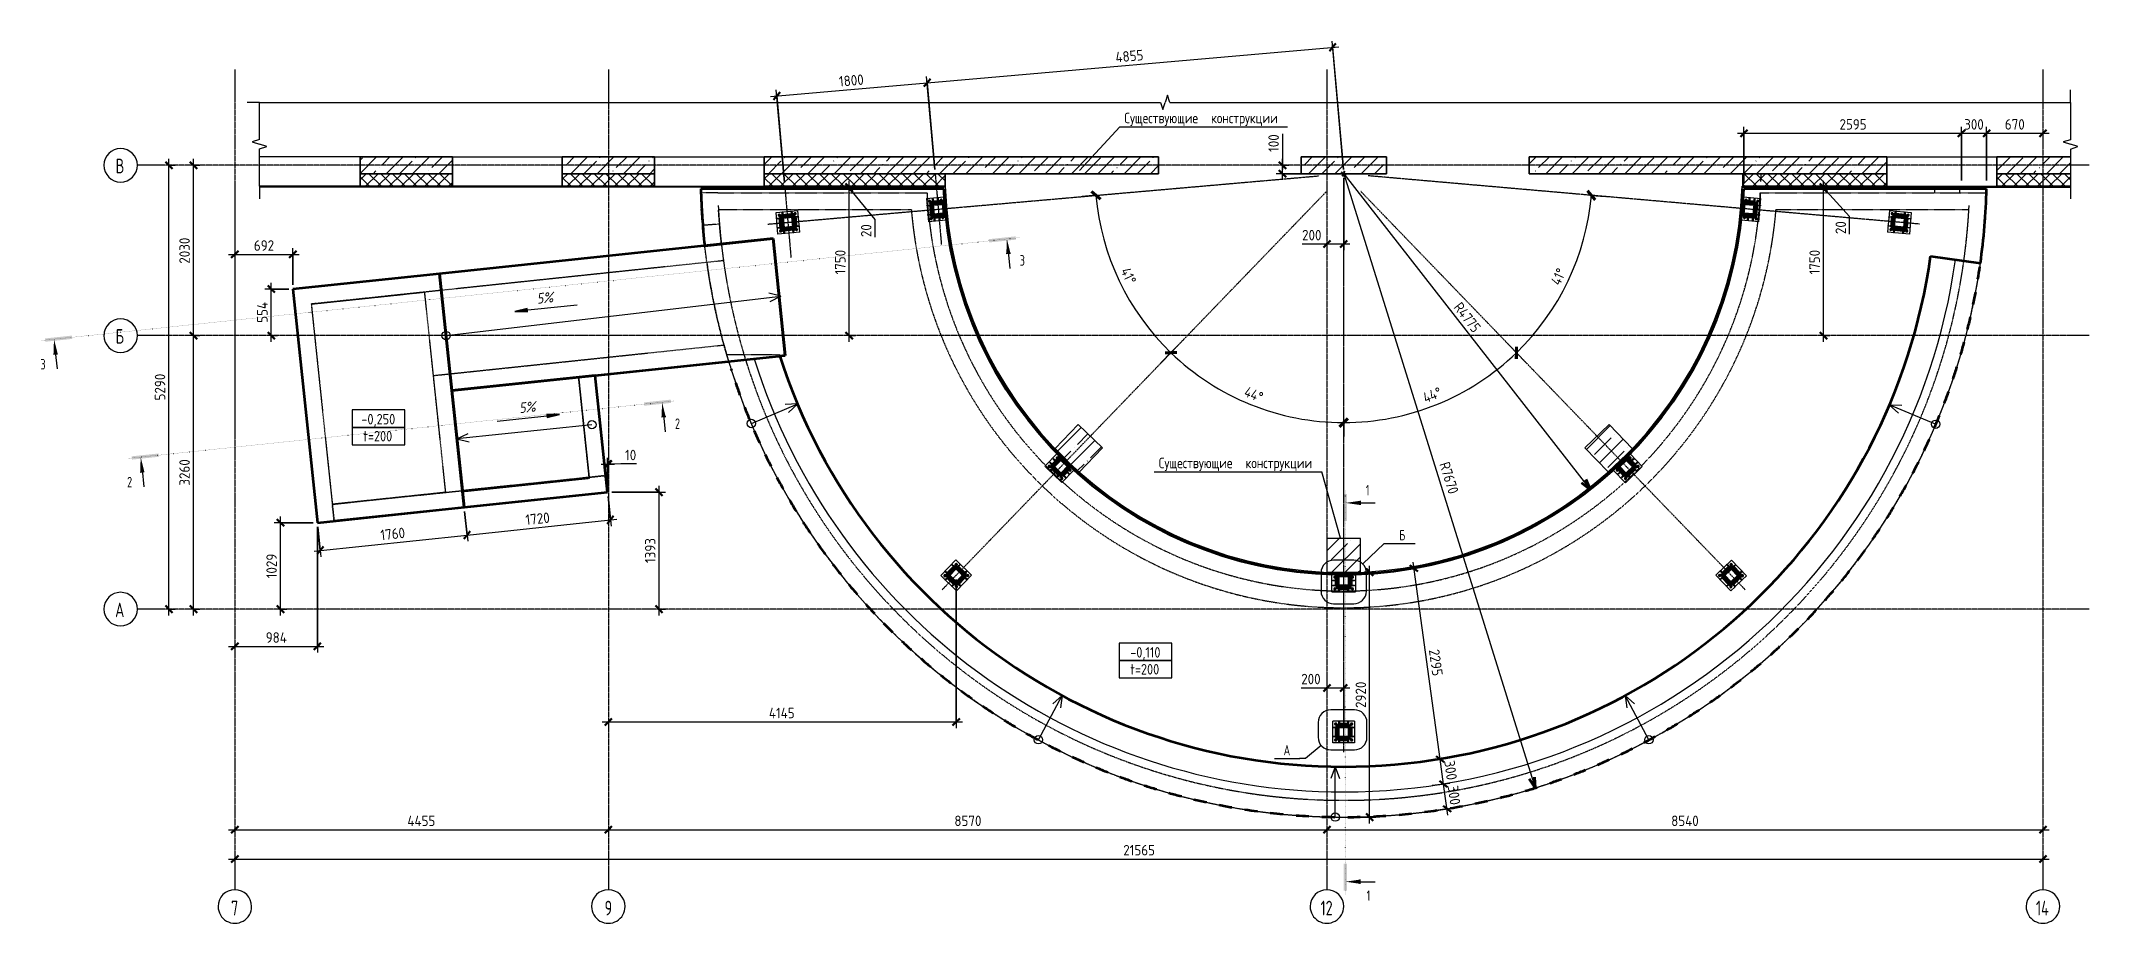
# Model space of a CAD drawing. Header units: millimetres. Extents: x 25237 to 117542, y -2270 to 13021.
# Drawn here: x 25237 to 49665, y 2497 to 13021 of the extents above; entities that cross this region are included whole.
import ezdxf

# ---------------------------------------------------------------- set-up
doc = ezdxf.new("R2010")
doc.units = ezdxf.units.MM
for name, pattern in [('01 Штриховая _2 мм_', [3, 2, -1]), ('01 Штриховая _4 мм_', [6, 3.5, -2.5]), ('02 Штрихпунктирная _10 мм_', [14, 10, -2, 0, -2]), ('02 Штрихпунктирная _20 мм_', [25, 20, -2.5, 0, -2.5]), ('02 Штрихпунктирная _5 мм_', [8, 5, -1.5, 0, -1.5]), ('04 Пунктир 10мм', [10, 0, -10])]:
    doc.linetypes.add(name, pattern=pattern)
for name, color, linetype, lineweight in [('AA_Dim', 7, 'Continuous', 9), ('AA_Dim-50', 7, 'Continuous', 9), ('AA_Linii', 7, 'Continuous', 9), ('AA_Oformlenie', 7, 'Continuous', 9), ('AA_Razrez', 7, 'Continuous', 9), ('AA_Vinoska', 7, 'Continuous', 9), ('AF_Balki', 7, 'Continuous', 20), ('AF_Lestnica', 7, '01 Штриховая _2 мм_', 9), ('AF_Perekritie', 7, 'Continuous', 20), ('AF_Perekritie_Опалубка', 253, 'Continuous', 20), ('AF_Stena', 7, '01 Штриховая _4 мм_', 20), ('AF_Stena_Арматура', 253, 'Continuous', 20), ('AF_Stena_Опалубка', 253, 'Continuous', 20), ('Gen_Dim', 7, 'Continuous', 9), ('Gen_Fragment', 7, 'Continuous', 9), ('KR_Colonna_KG', 7, 'Continuous', 20), ('KR_Detal', 7, 'Continuous', 20), ('Оси', 7, 'Continuous', 9)]:
    doc.layers.add(name, color=color, linetype=linetype, lineweight=lineweight)
doc.styles.add('GOST Common', font='GOST Common.ttf', dxfattribs={"width": 0.85, "height": 125})
doc.styles.add('ISOCPEUR', font='isocpeur.ttf', dxfattribs={"width": 0.7, "height": 175})
doc.styles.add('ISOCPEUR_1', font='isocpeur.ttf', dxfattribs={"width": 0.85, "height": 125})
doc.styles.add('ISOCPEUR_2', font='isocpeur.ttf', dxfattribs={"width": 0.9, "height": 125})
doc.styles.add('ISOCPEUR_3', font='isocpeur.ttf', dxfattribs={"width": 0.7, "height": 125})
doc.styles.add('ISOCPEUR_I', font='isocpeui.ttf', dxfattribs={"width": 0.85, "height": 125})
doc.dimstyles.new('05_Округл_1мм__прозр_', dxfattribs={"dimscale": 304.8, "dimtxt": 124.497647, "dimasz": 0.278871, "dimexe": 0.246063, "dimexo": 0.164042, "dimgap": 0.016404, "dimtad": 1, "dimdec": 0, "dimdsep": 46, "dimtxsty": 'ISOCPEUR_2', "dimblk1": 'OBLIQUE', "dimblk2": 'OBLIQUE', "dimsah": 1, "dimcen": 0.09, "dimdle": 0.246063, "dimazin": 0, "dimtfac": 1, "dimtdec": 4, "dimtix": 1, "dimtmove": 0, "dimatfit": 3, "dimfxl": 1, "dimtvp": 1, "dimtolj": 1, "dimtzin": 0, "dimlwd": 18, "dimlwe": 18, "dimarcsym": 2})
doc.dimstyles.new('05_Округл_1мм__прозр__1', dxfattribs={"dimscale": 304.8, "dimtxt": 124.497647, "dimasz": 0.278871, "dimexe": 0.246063, "dimexo": 0.164042, "dimgap": 0.016404, "dimtad": 1, "dimdec": 0, "dimdsep": 46, "dimtxsty": 'ISOCPEUR_2', "dimblk1": 'OBLIQUE', "dimblk2": 'OBLIQUE', "dimsah": 1, "dimcen": 0.09, "dimdle": 0.246063, "dimazin": 0, "dimtfac": 1, "dimtdec": 4, "dimtix": 1, "dimtmove": 1, "dimatfit": 3, "dimfxl": 1, "dimtvp": 1, "dimtolj": 1, "dimtzin": 0, "dimlwd": 18, "dimlwe": 18, "dimarcsym": 2})
doc.dimstyles.new('05_Округл_5мм__прозр_', dxfattribs={"dimscale": 304.8, "dimtxt": 124.497647, "dimasz": 0.278871, "dimexe": 0.246063, "dimexo": 0.164042, "dimgap": 0.016404, "dimtad": 1, "dimdec": 0, "dimrnd": 5, "dimdsep": 46, "dimtxsty": 'ISOCPEUR_2', "dimblk1": 'OBLIQUE', "dimblk2": 'OBLIQUE', "dimsah": 1, "dimcen": 0.09, "dimdle": 0.246063, "dimazin": 0, "dimtfac": 1, "dimtdec": 4, "dimtix": 1, "dimtmove": 0, "dimatfit": 3, "dimfxl": 1, "dimtvp": 1, "dimtolj": 1, "dimtzin": 0, "dimlwd": 18, "dimlwe": 18, "dimarcsym": 2})
doc.dimstyles.new('05_Округл_5мм__прозр__1', dxfattribs={"dimscale": 304.8, "dimtxt": 124.497647, "dimasz": 0.278871, "dimexe": 0.246063, "dimexo": 0.164042, "dimgap": 0.016404, "dimtad": 1, "dimdec": 0, "dimrnd": 5, "dimdsep": 46, "dimtxsty": 'ISOCPEUR_2', "dimblk1": 'OBLIQUE', "dimblk2": 'OBLIQUE', "dimsah": 1, "dimcen": 0.09, "dimdle": 0.246063, "dimazin": 0, "dimtfac": 1, "dimtdec": 4, "dimtix": 1, "dimtmove": 1, "dimatfit": 3, "dimfxl": 1, "dimtvp": 1, "dimtolj": 1, "dimtzin": 0, "dimlwd": 18, "dimlwe": 18, "dimarcsym": 2})
doc.dimstyles.new('Засечка', dxfattribs={"dimscale": 304.8, "dimtxt": 124.497647, "dimasz": 0.328084, "dimexe": 0.393701, "dimexo": 0.246063, "dimgap": 0.082021, "dimtad": 1, "dimdec": 0, "dimzin": 0, "dimdsep": 46, "dimtxsty": 'ISOCPEUR_1', "dimblk1": 'OBLIQUE', "dimblk2": 'OBLIQUE', "dimsah": 1, "dimcen": 0.09, "dimadec": 1, "dimazin": 2, "dimtfac": 1, "dimtdec": 4, "dimtix": 1, "dimtmove": 0, "dimatfit": 3, "dimfxl": 1, "dimtvp": 1, "dimtolj": 1, "dimtzin": 0, "dimarcsym": 2})
doc.dimstyles.new('Засечка_1', dxfattribs={"dimscale": 304.8, "dimtxt": 124.497647, "dimasz": 0.328084, "dimexe": 0.393701, "dimexo": 0.246063, "dimgap": 0.082021, "dimtad": 1, "dimdec": 0, "dimzin": 0, "dimdsep": 46, "dimtxsty": 'ISOCPEUR_1', "dimblk1": 'OBLIQUE', "dimblk2": 'OBLIQUE', "dimsah": 1, "dimcen": 0.09, "dimadec": 1, "dimazin": 2, "dimtfac": 1, "dimtdec": 4, "dimtix": 1, "dimtmove": 0, "dimatfit": 3, "dimfxl": 1, "dimtvp": 1, "dimtolj": 1, "dimtzin": 0, "dimarcsym": 2})
doc.dimstyles.new('Засечка_2', dxfattribs={"dimscale": 304.8, "dimtxt": 124.497647, "dimasz": 0.328084, "dimexe": 0.393701, "dimexo": 0.246063, "dimgap": 0.082021, "dimtad": 1, "dimdec": 0, "dimzin": 0, "dimdsep": 46, "dimtxsty": 'ISOCPEUR_1', "dimblk1": 'OBLIQUE', "dimblk2": 'OBLIQUE', "dimsah": 1, "dimcen": 0.09, "dimadec": 1, "dimazin": 2, "dimtfac": 1, "dimtdec": 4, "dimtix": 1, "dimtmove": 0, "dimatfit": 3, "dimfxl": 1, "dimtvp": 1, "dimtolj": 1, "dimtzin": 0, "dimarcsym": 2})
doc.dimstyles.new('Засечка_3', dxfattribs={"dimscale": 304.8, "dimtxt": 124.497647, "dimasz": 0.328084, "dimexe": 0.393701, "dimexo": 0.246063, "dimgap": 0.082021, "dimtad": 1, "dimdec": 0, "dimzin": 0, "dimdsep": 46, "dimtxsty": 'ISOCPEUR_1', "dimblk1": 'OBLIQUE', "dimblk2": 'OBLIQUE', "dimsah": 1, "dimcen": 0.09, "dimadec": 1, "dimazin": 2, "dimtfac": 1, "dimtdec": 4, "dimtix": 1, "dimtmove": 0, "dimatfit": 3, "dimfxl": 1, "dimtvp": 1, "dimtolj": 1, "dimtzin": 0, "dimarcsym": 2})
doc.dimstyles.new('Стрелка__округл_5_мм_', dxfattribs={"dimscale": 304.8, "dimtxt": 124.497647, "dimasz": 0.410105, "dimexe": 0.393701, "dimexo": 0, "dimgap": 0.065617, "dimtad": 1, "dimjust": 3, "dimdec": 0, "dimrnd": 5, "dimdsep": 46, "dimtxsty": 'ISOCPEUR_1', "dimblk1": 'OPEN30', "dimblk2": 'OPEN30', "dimsah": 1, "dimcen": 0.09, "dimazin": 0, "dimtfac": 1, "dimtdec": 4, "dimtix": 1, "dimtmove": 0, "dimatfit": 2, "dimfxl": 1, "dimtvp": 1, "dimtolj": 1, "dimtzin": 0, "dimarcsym": 2})
doc.dimstyles.new('Стрелка__округл_5_мм__1', dxfattribs={"dimscale": 304.8, "dimtxt": 124.497647, "dimasz": 0.410105, "dimexe": 0.393701, "dimexo": 0, "dimgap": 0.065617, "dimtad": 1, "dimjust": 3, "dimdec": 0, "dimrnd": 5, "dimdsep": 46, "dimtxsty": 'ISOCPEUR_1', "dimblk1": 'OPEN30', "dimblk2": 'OPEN30', "dimsah": 1, "dimcen": 0.09, "dimazin": 0, "dimtfac": 1, "dimtdec": 4, "dimtix": 1, "dimtmove": 0, "dimatfit": 2, "dimfxl": 1, "dimtvp": 1, "dimtolj": 1, "dimtzin": 0, "dimarcsym": 2})
pattern_1 = [(45, (0, 0), (-157.1545, 157.1545), []), (45, (157.15, 0), (-157.1545, 157.1545), [277.813, -55.563, 1.676, -53.886])]
pattern_2 = [(45, (0, 0), (-70.71068, 70.71068), []), (135, (0, 0), (-70.71068, -70.71068), [])]

msp = doc.modelspace()

# ---------------------------------------------------------------- texts
at = {"layer": 'AA_Razrez', "char_height": 125, "attachment_point": 1, "style": 'ISOCPEUR_3'}
for s, insert, width in [('\\fISOCPEUR|b0|i0|c204|p34|;\\W.7;3', (36911.8384, 10468.4125), 75.759469), ('\\fISOCPEUR|b0|i0|c204|p34|;\\W.7;3', (25231.2081, 9231.0889), 75.759469), ('\\fISOCPEUR|b0|i0|c204|p34|;\\W.7;2', (32799.6667, 8522.6166), 75.759469), ('\\fISOCPEUR|b0|i0|c204|p34|;\\W.7;2', (26265.1458, 7826.1709), 75.759469), ('\\fISOCPEUR|b0|i0|c204|p34|;\\W.7;1', (41038.8681, 7730.8049), 53.312219), ('\\fISOCPEUR|b0|i0|c204|p34|;\\W.7;1', (41048.4551, 2897.4844), 53.312219)]:
    msp.add_mtext(s, dxfattribs=dict(at, insert=insert, width=width))
at = {"layer": 'AA_Vinoska', "char_height": 125, "attachment_point": 1}
for s, insert, width, style in [('Существующие', (38158.8374, 12166.0678), 1209.546016, 'GOST Common'), ('\\fGOST Common|b0|i0|c204|p34|;\\W.85; ', (39156.8127, 12166.0678), 44.293234, 'GOST Common'), ('конструкции', (39193.3583, 12166.0678), 1032.373078, 'GOST Common'), ('-0,250', (29058.9139, 8575.7013), 504.261437, 'ISOCPEUR_1'), ('t=200', (29082.9264, 8374.0008), 446.339516, 'ISOCPEUR_1'), ('Существующие', (38569.848, 8054.5066), 1209.546016, 'GOST Common'), ('\\fGOST Common|b0|i0|c204|p34|;\\W.85; ', (39567.8233, 8054.5066), 44.293234, 'GOST Common'), ('конструкции', (39604.3688, 8054.5066), 1032.373078, 'GOST Common'), ('-0,110', (38229.3062, 5796.9526), 449.746687, 'ISOCPEUR_1'), ('t=200', (38230.7937, 5595.2521), 446.339516, 'ISOCPEUR_1')]:
    msp.add_mtext(s, dxfattribs=dict(at, insert=insert, width=width, style=style))
at = {"layer": 'Gen_Fragment', "char_height": 125, "attachment_point": 1, "style": 'ISOCPEUR_3'}
for s, insert, width in [('\\fISOCPEUR|b0|i0|c204|p34|;\\W.7;Б', (41438.5139, 7194.8649), 84.177187), ('\\fISOCPEUR|b0|i0|c204|p34|;\\W.7;А', (40058.7958, 4632.0105), 95.400812)]:
    msp.add_mtext(s, dxfattribs=dict(at, insert=insert, width=width))
at = {"layer": 'Оси', "char_height": 175, "attachment_point": 1, "style": 'ISOCPEUR'}
for s, insert, width in [('\\fISOCPEUR|b0|i0|c204|p34|;\\W.7;В', (26127.5573, 11618.519), 120.653969), ('\\fISOCPEUR|b0|i0|c204|p34|;\\W.7;Б', (26127.5573, 9588.519), 120.653969), ('\\fISOCPEUR|b0|i0|c204|p34|;\\W.7;А', (26121.7823, 6328.519), 134.6835), ('\\fISOCPEUR|b0|i0|c204|p34|;\\W.7;7', (27504.8019, 2774.1395), 103.818531), ('\\fISOCPEUR|b0|i0|c204|p34|;\\W.7;9', (31959.8019, 2774.1395), 103.818531), ('12', (40498.6519, 2774.1395), 179.578), ('14', (49031.6519, 2774.1395), 196.413437)]:
    msp.add_mtext(s, dxfattribs=dict(at, insert=insert, width=width))

# ---------------------------------------------------------------- blocks, each defined once
blk = doc.blocks.new('Лестницы 1 - Лестницы 1-3688333-Схема расположения входа на отм_ -0_110 в_о 7-14_А-В')
at = {"layer": 'AF_Lestnica', "color": 250, "linetype": 'Continuous', "lineweight": 20}
for p, q in [((48073, 10414), (47775, 10456)), ((48370, 10373), (48073, 10414)), ((40783, 4371), (40775, 4371))]:
    blk.add_line(p, q, dxfattribs=at)
for radius, start, end in [(7369, 270, 352), (7669, 270, 352), (7069, 342.3529, 352), (7669, 197.6564, 270), (7369, 197.4147, 270), (7069, 199.0492, 200.258), (7069, 201.4563, 202.6653), (7069, 338.8559, 339.9512), (7069, 203.8636, 205.0726), (7069, 336.4293, 337.5415), (7069, 206.2709, 207.4798), (7069, 334.0072, 335.1317), (7069, 331.588, 332.722), (7069, 208.6782, 209.8871), (7069, 329.1708, 330.3122), (7069, 211.0855, 212.2943), (7069, 326.755, 327.9025), (7069, 213.4928, 214.7016), (7069, 324.3402, 325.4927), (7069, 215.9001, 217.1088), (7069, 321.9263, 323.0829), (7069, 218.3074, 219.5161), (7069, 319.513, 320.6732), (7069, 220.7147, 221.9233), (7069, 223.122, 224.3306), (7069, 317.1001, 318.2634), (7069, 225.5293, 226.7379), (7069, 314.6877, 315.8537), (7069, 227.9366, 229.1451), (7069, 309.8637, 311.0342), (7069, 312.2756, 313.4439), (7069, 230.3439, 231.5524), (7069, 307.4521, 308.6244), (7069, 232.7511, 233.9596), (7069, 235.1584, 236.3669), (7069, 305.0407, 306.2147), (7069, 237.5657, 238.7741), (7069, 300.2183, 301.3952), (7069, 302.6294, 303.8049), (7069, 239.973, 241.1814), (7069, 242.3803, 243.5886), (7069, 297.8073, 298.9854), (7069, 244.7927, 245.9959), (7069, 247.1949, 248.4032), (7069, 292.9856, 294.1659), (7069, 295.3964, 296.5757), (7069, 249.6022, 250.8104), (7069, 252.0095, 253.2177), (7069, 285.7537, 286.9366), (7069, 288.1643, 289.3464), (7069, 290.5749, 291.7561), (7069, 254.4168, 255.6249), (7069, 256.8241, 258.0322), (7069, 259.2313, 260.4394), (7069, 261.6386, 262.8467), (7069, 264.0459, 265.2539), (7069, 276.1119, 277.2976), (7069, 278.5223, 279.7074), (7069, 280.9327, 282.1171), (7069, 283.3432, 284.5269), (7069, 266.4532, 267.6612), (7069, 268.8605, 270), (7069, 271.2913, 272.4781), (7069, 273.7016, 274.8879)]:
    blk.add_arc((40775, 11440), radius, start, end, dxfattribs=at)
blk = doc.blocks.new('243_Профиль гнутый сварной квадратный _НесКол_2ур_ - 160х8-4060138-Схема расположения входа на отм_ -0_110 в_о 7-14_А-В')
at = {"layer": 'KR_Colonna_KG', "linetype": '01 Штриховая _4 мм_', "lineweight": 9}
h = blk.add_hatch(color=256, dxfattribs=at)
h.paths.add_polyline_path([(63, -80), (64, -80), (75, -75), (80, -64), (80, 64), (75, 75), (63, 80), (-65, 79), (-75, 75), (-80, 64), (-80, -64), (-75, -75), (-64, -80), (-30, -80)])
h.paths.add_polyline_path([(-64, -72), (-70, -70), (-72, -64), (-72, 64), (-70, 70), (-64, 72), (64, 72), (70, 70), (72, 64), (72, -64), (70, -70), (63, -72), (-30, -72)])
at = {"layer": 'KR_Colonna_KG', "lineweight": 60}
for p, q in [((-80, 64), (-80, -64)), ((-72, -64), (-72, 64)), ((64, 80), (-64, 80)), ((-64, 72), (64, 72)), ((72, 64), (72, -64)), ((80, -64), (80, 64)), ((64, -72), (-64, -72)), ((-64, -80), (64, -80))]:
    blk.add_line(p, q, dxfattribs=at)
for centre, radius, start, end in [((-64, 64), 16, 90, 180), ((-64, 64), 8, 90, 180), ((64, 64), 16, 360, 90), ((64, 64), 8, 0, 90), ((-64, -64), 16, 180, 270), ((-64, -64), 8, 180, 270), ((64, -64), 8, 270, 0), ((64, -64), 16, 270, 360)]:
    blk.add_arc(centre, radius, start, end, dxfattribs=at)
blk = doc.blocks.new('354_Прокат Лист _НесКаркас_РабПлоск_ - 354_Прокат Лист _НесКаркас_РабПлоск_-3883364-Схема расположения входа на отм_ -0_110 в_о 7-14_А-В')
at = {"layer": 'AF_Balki'}
for p, q in [((-90, 105), (-90, -105)), ((-90, 105), (190, 105)), ((190, -105), (190, 105)), ((-90, -105), (190, -105))]:
    blk.add_line(p, q, dxfattribs=at)
blk = doc.blocks.new('354_Прокат Лист _НесКаркас_РабПлоск_ - 354_Прокат Лист _НесКаркас_РабПлоск_-4136589-Схема расположения входа на отм_ -0_110 в_о 7-14_А-В')
at = {"layer": 'AF_Balki'}
for p, q in [((40855, 6527), (40855, 6535)), ((40855, 6535), (40875, 6535)), ((40855, 6527), (40875, 6527)), ((40875, 6535), (40905, 6535)), ((40875, 6527), (40875, 6535)), ((40905, 6527), (40875, 6527)), ((40905, 6535), (40905, 6527))]:
    blk.add_line(p, q, dxfattribs=at)
blk = doc.blocks.new('354_Прокат Лист _НесКаркас_РабПлоск_ - 354_Прокат Лист _НесКаркас_РабПлоск_-4136591-Схема расположения входа на отм_ -0_110 в_о 7-14_А-В')
at = {"layer": 'AF_Balki'}
for p, q in [((40645, 6527), (40645, 6535)), ((40645, 6535), (40675, 6535)), ((40675, 6527), (40645, 6527)), ((40675, 6535), (40695, 6535)), ((40675, 6535), (40675, 6527)), ((40675, 6527), (40695, 6527)), ((40695, 6535), (40695, 6527))]:
    blk.add_line(p, q, dxfattribs=at)
blk = doc.blocks.new('354_Прокат Лист _НесКаркас_РабПлоск_ - 354_Прокат Лист _НесКаркас_РабПлоск_-3861794-Схема расположения входа на отм_ -0_110 в_о 7-14_А-В')
at = {"layer": 'AF_Balki'}
for p, q in [((-80, 130), (-80, -130)), ((-80, 130), (180, 130)), ((180, -130), (180, 130)), ((-80, -130), (180, -130))]:
    blk.add_line(p, q, dxfattribs=at)
blk = doc.blocks.new('354_Прокат Лист _НесКаркас_РабПлоск_ - 354_Прокат Лист _НесКаркас_РабПлоск_-V1-Схема расположения входа на отм_ -0_110 в_о 7-14_А-В')
at = {"layer": 'AF_Balki'}
for p, q in [((-80, 130), (-80, -130)), ((-80, 130), (180, 130)), ((180, -130), (180, 130)), ((-80, -130), (-9, -130)), ((-1, -130), (101, -130)), ((109, -130), (180, -130))]:
    blk.add_line(p, q, dxfattribs=at)
blk = doc.blocks.new('354_Прокат Лист _НесКаркас_РабПлоск_ - 354_Прокат Лист _НесКаркас_РабПлоск_-V2-Схема расположения входа на отм_ -0_110 в_о 7-14_А-В')
at = {"layer": 'AF_Balki'}
for p, q in [((45342, 6780), (45348, 6785)), ((45363, 6758), (45342, 6780)), ((45348, 6785), (45369, 6764)), ((45369, 6764), (45363, 6758)), ((45377, 6744), (45363, 6758)), ((45383, 6750), (45369, 6764))]:
    blk.add_line(p, q, dxfattribs=at)
blk = doc.blocks.new('354_Прокат Лист _НесКаркас_РабПлоск_ - 354_Прокат Лист _НесКаркас_РабПлоск_-V3-Схема расположения входа на отм_ -0_110 в_о 7-14_А-В')
at = {"layer": 'AF_Balki'}
for p, q in [((45263, 6703), (45269, 6709)), ((45284, 6682), (45263, 6703)), ((45269, 6709), (45290, 6687)), ((45290, 6687), (45284, 6682)), ((45284, 6682), (45298, 6668)), ((45290, 6687), (45303, 6673))]:
    blk.add_line(p, q, dxfattribs=at)
blk = doc.blocks.new('243_Профиль гнутый сварной квадратный _НесКол_2ур_ - 160х8-4060840-Схема расположения входа на отм_ -0_110 в_о 7-14_А-В')
at = {"layer": 'KR_Colonna_KG', "linetype": '01 Штриховая _4 мм_', "lineweight": 9}
h = blk.add_hatch(color=256, dxfattribs=at)
h.paths.add_polyline_path([(80, -64), (80, 64), (75, 75), (64, 80), (-64, 80), (-75, 75), (-80, 64), (-80, -64), (-75, -75), (-64, -80), (64, -80), (75, -75), (79, -67)])
h.paths.add_polyline_path([(72, -64), (70, -70), (64, -72), (-64, -72), (-70, -70), (-72, -64), (-72, 64), (-70, 70), (-64, 72), (64, 72), (70, 70), (72, 64), (72, -20)])
at = {"layer": 'KR_Colonna_KG', "lineweight": 60}
for p, q in [((-80, -64), (-80, 64)), ((-72, 64), (-72, -64)), ((-64, 80), (64, 80)), ((64, 72), (-64, 72)), ((72, -64), (72, 64)), ((80, 64), (80, -64)), ((-64, -72), (64, -72)), ((64, -80), (-64, -80))]:
    blk.add_line(p, q, dxfattribs=at)
for centre, radius, start, end in [((-64, 64), 16, 90, 180), ((-64, 64), 8, 90, 180), ((64, 64), 16, 0, 90), ((64, 64), 8, 360, 90), ((-64, -64), 16, 180, 270), ((-64, -64), 8, 180, 270), ((64, -64), 8, 270, 360), ((64, -64), 16, 270, 0)]:
    blk.add_arc(centre, radius, start, end, dxfattribs=at)
blk = doc.blocks.new('354_Прокат Лист _НесКаркас_РабПлоск_ - 354_Прокат Лист _НесКаркас_РабПлоск_-3910250-Схема расположения входа на отм_ -0_110 в_о 7-14_А-В')
at = {"layer": 'AF_Balki'}
for p, q in [((-80, 130), (-80, -130)), ((180, 130), (-80, 130)), ((180, -130), (180, 130)), ((180, -130), (-80, -130))]:
    blk.add_line(p, q, dxfattribs=at)
blk = doc.blocks.new('354_Прокат Лист _НесКаркас_РабПлоск_ - 354_Прокат Лист _НесКаркас_РабПлоск_-V4-Схема расположения входа на отм_ -0_110 в_о 7-14_А-В')
at = {"layer": 'AF_Balki'}
for p, q in [((36017, 6700), (36022, 6706)), ((36038, 6679), (36017, 6700)), ((36022, 6706), (36044, 6685)), ((36044, 6685), (36038, 6679)), ((36038, 6679), (36053, 6665)), ((36044, 6685), (36058, 6671)), ((36058, 6671), (36053, 6665))]:
    blk.add_line(p, q, dxfattribs=at)
blk = doc.blocks.new('354_Анкер клиновой _СоедНесК_РабПлоск_ - M12x120_20-4043259-Схема расположения входа на отм_ -0_110 в_о 7-14_А-В')
at = {"layer": 'KR_Detal'}
for start, end in [(120, 180), (90, 120), (60, 90), (360, 60), (180, 240), (240, 270), (270, 300), (300, 360)]:
    blk.add_arc((0, 0), 9, start, end, dxfattribs=at)
for points in [[(-9, 5), (-8, 6), (-7, 6), (-5, 7), (-4, 8)], [(-9, 0), (-9, 1), (-9, 3), (-9, 4), (-9, 5)], [(-4, 8), (-4, 8), (-2, 9), (-1, 10), (0, 10)], [(0, 10), (1, 10), (2, 9), (4, 8), (5, 8)], [(5, 8), (5, 7), (7, 6), (8, 6), (9, 5)], [(9, 5), (9, 4), (9, 3), (9, 1), (9, 0)], [(-9, -5), (-9, -4), (-9, -3), (-9, -1), (-9, 0)], [(-4, -8), (-5, -7), (-7, -6), (-8, -6), (-9, -5)], [(0, -10), (-1, -10), (-2, -9), (-4, -8), (-4, -8)], [(5, -8), (4, -8), (2, -9), (1, -10), (0, -10)], [(9, -5), (8, -6), (7, -6), (5, -7), (5, -8)], [(9, 0), (9, -1), (9, -3), (9, -4), (9, -5)]]:
    blk.add_open_spline(points, degree=3, dxfattribs=at)
blk = doc.blocks.new('354_Анкер клиновой _СоедНесК_РабПлоск_ - M12x120_20-4043320-Схема расположения входа на отм_ -0_110 в_о 7-14_А-В')
at = {"layer": 'KR_Detal'}
for start, end in [(120, 180), (180, 240), (90, 120), (60, 90), (0, 60), (300, 0), (240, 270), (270, 300)]:
    blk.add_arc((0, 0), 9, start, end, dxfattribs=at)
for points in [[(-9, 5), (-8, 6), (-7, 6), (-5, 7), (-4, 8)], [(-9, 0), (-9, 1), (-9, 3), (-9, 4), (-9, 5)], [(-9, -5), (-9, -4), (-9, -3), (-9, -1), (-9, 0)], [(-4, 8), (-4, 8), (-2, 9), (-1, 10), (0, 10)], [(0, 10), (1, 10), (2, 9), (4, 8), (5, 8)], [(5, 8), (5, 7), (7, 6), (8, 6), (9, 5)], [(9, 5), (9, 4), (9, 3), (9, 1), (9, 0)], [(9, 0), (9, -1), (9, -3), (9, -4), (9, -5)], [(-4, -8), (-5, -7), (-7, -6), (-8, -6), (-9, -5)], [(0, -10), (-1, -10), (-2, -9), (-4, -8), (-4, -8)], [(5, -8), (4, -8), (2, -9), (1, -10), (0, -10)], [(9, -5), (8, -6), (7, -6), (5, -7), (5, -8)]]:
    blk.add_open_spline(points, degree=3, dxfattribs=at)
blk = doc.blocks.new('Засыпка - Засыпка-3699984-Схема расположения входа на отм_ -0_110 в_о 7-14_А-В')
at = {"layer": 'AF_Perekritie', "lineweight": 35}
for p, q in [((30139, 8856), (31650, 9015)), ((30264, 7662), (30139, 8856))]:
    blk.add_line(p, q, dxfattribs=at)
at = {"layer": 'AF_Perekritie', "linetype": '01 Штриховая _4 мм_'}
for p, q in [((31650, 9015), (31777, 7806)), ((30266, 7647), (30264, 7662)), ((31777, 7806), (30266, 7647))]:
    blk.add_line(p, q, dxfattribs=at)
blk = doc.blocks.new('Засыпка 2 - Засыпка 2-3700114-Схема расположения входа на отм_ -0_110 в_о 7-14_А-В')
at = {"layer": 'AF_Perekritie', "linetype": '01 Штриховая _4 мм_'}
for p, q in [((28529, 6857), (29889, 6857)), ((28529, 6857), (28529, 4457)), ((29889, 4457), (29889, 6857)), ((29889, 4457), (28529, 4457))]:
    blk.add_line(p, q, dxfattribs=at)
blk = doc.blocks.new('Перекрытия 1 - Перекрытия 1-3747042-Схема расположения входа на отм_ -0_110 в_о 7-14_А-В')
at = {"layer": 'AF_Perekritie', "lineweight": 35}
for q in [(31650, 9015), (30264, 7662)]:
    blk.add_line((30139, 8856), q, dxfattribs=at)
at = {"layer": 'AF_Perekritie', "linetype": '01 Штриховая _4 мм_'}
for q in [(31650, 9015), (30264, 7662)]:
    blk.add_line((31776, 7821), q, dxfattribs=at)
blk = doc.blocks.new('Перекрытия 2 - Перекрытия 2-3747738-Схема расположения входа на отм_ -0_110 в_о 7-14_А-В')
at = {"layer": 'AF_Perekritie', "linetype": '01 Штриховая _4 мм_'}
for p, q in [((28844, 6857), (30204, 6857)), ((28844, 6857), (28844, 4457)), ((30204, 4457), (30204, 6857)), ((30204, 4457), (28844, 4457))]:
    blk.add_line(p, q, dxfattribs=at)
blk = doc.blocks.new('354_Шайба_ГОСТ 11371-78_СоедНесК_РабПлоск_ - Шайба_ГОСТ 11371-78-V5-Схема расположения входа на отм_ -0_110 в_о 7-14_А-В')
at = {"layer": 'KR_Detal'}
for start, end in [(0, 180), (180, 0)]:
    blk.add_arc((0, 0), 12, start, end, dxfattribs=at)
at = {"layer": 'KR_Detal', "linetype": '01 Штриховая _4 мм_', "lineweight": 9}
for start, end in [(0, 180), (180, 360)]:
    blk.add_arc((0, 0), 6.5, start, end, dxfattribs=at)
blk = doc.blocks.new('354_Шайба_ГОСТ 11371-78_СоедНесК_РабПлоск_ - Шайба_ГОСТ 11371-78-V6-Схема расположения входа на отм_ -0_110 в_о 7-14_А-В')
at = {"layer": 'KR_Detal'}
for start, end in [(360, 180), (180, 360)]:
    blk.add_arc((0, 0), 12, start, end, dxfattribs=at)
at = {"layer": 'KR_Detal', "linetype": '01 Штриховая _4 мм_', "lineweight": 9}
for start, end in [(0, 180), (180, 0)]:
    blk.add_arc((0, 0), 6.5, start, end, dxfattribs=at)
blk = doc.blocks.new('Лестницы 2 - Лестницы 1-3699303-Схема расположения входа на отм_ -0_110 в_о 7-14_А-В')
at = {"layer": 'AA_Linii', "linetype": '01 Штриховая _4 мм_', "lineweight": 20}
for start, end in [(182.9162121646, 270), (270, 357.0837878354)]:
    blk.add_arc((40775.061608, 11440), 7469.209461, start, end, dxfattribs=at)
blk = doc.blocks.new('011_ЛинияОбрыва _ЭлУзла_Линия_ - Тип 1-3710487-Схема расположения входа на отм_ -0_110 в_о 7-14_А-В')
at = {"layer": 'AA_Oformlenie'}
for p, q in [((0, 0), (445, 0)), ((556, 0), (1000, 0))]:
    blk.add_line(p, q, dxfattribs=at)
blk = doc.blocks.new('011_ЛинияОбрыва _ЭлУзла_Линия_ - Тип 1-3710690-Схема расположения входа на отм_ -0_110 в_о 7-14_А-В')
at = {"layer": 'AA_Oformlenie'}
for p, q in [((0, 0), (10745, 0)), ((10856, 0), (21600, 0))]:
    blk.add_line(p, q, dxfattribs=at)
blk = doc.blocks.new('012_Стрелка _ЭлУзла_Линия_ - 012_Стрелка _ЭлУзла_Линия_-3710807-Схема расположения входа на отм_ -0_110 в_о 7-14_А-В')
at = {"layer": 'AA_Oformlenie'}
blk.add_line((0, 0), (600, 0), dxfattribs=at)
blk = doc.blocks.new('012_Стрелка _ЭлУзла_Линия_ - 012_Стрелка _ЭлУзла_Линия_-3710905-Схема расположения входа на отм_ -0_110 в_о 7-14_А-В')
at = {"layer": 'AA_Oformlenie'}
blk.add_line((0, 0), (600, 0), dxfattribs=at)
blk = doc.blocks.new('012_Стрелка _ЭлУзла_Линия_ - 012_Стрелка _ЭлУзла_Линия_-3711042-Схема расположения входа на отм_ -0_110 в_о 7-14_А-В')
at = {"layer": 'AA_Oformlenie'}
blk.add_line((0, 0), (600, 0), dxfattribs=at)
blk = doc.blocks.new('012_Стрелка _ЭлУзла_Линия_ - 012_Стрелка _ЭлУзла_Линия_-4143382-Схема расположения входа на отм_ -0_110 в_о 7-14_А-В')
at = {"layer": 'AA_Oformlenie'}
blk.add_line((0, 0), (1619, 0), dxfattribs=at)
blk = doc.blocks.new('012_Стрелка _ЭлУзла_Линия_ - 012_Стрелка _ЭлУзла_Линия_-4143473-Схема расположения входа на отм_ -0_110 в_о 7-14_А-В')
at = {"layer": 'AA_Oformlenie'}
blk.add_line((0, 0), (4021, 0), dxfattribs=at)
blk = doc.blocks.new('Ось сетки - d_4мм-2765513-Схема расположения входа на отм_ -0_110 в_о 7-14_А-В')
at = {"layer": 'Оси'}
for start, end in [(360, 180), (360, 180), (180, 360), (180, 360)]:
    blk.add_arc((0, 0), 4, start, end, dxfattribs=at)
blk = doc.blocks.new('042_М_Плиты толщина и отметка - Толщина и отметка-1913325-Схема расположения входа на отм_ -0_110 в_о 7-14_А-В')
at = {"layer": 'AA_Vinoska'}
for p, q in [((6.28, 4.17), (-6.28, 4.17)), ((-6.28, 4.17), (-6.28, 0)), ((6.28, 0), (-6.28, 0)), ((-6.28, 0), (-6.28, -4.17)), ((-6.28, 0), (6.28, 0)), ((6.28, 0), (6.28, 4.17)), ((6.28, -4.17), (6.28, 0)), ((-6.28, -4.17), (6.28, -4.17))]:
    blk.add_line(p, q, dxfattribs=at)
blk = doc.blocks.new('010_Текст с выноской - Текст 2 строки-3712182-Схема расположения входа на отм_ -0_110 в_о 7-14_А-В')
at = {"layer": 'AA_Vinoska'}
blk.add_line((-20, 0), (20, 0), dxfattribs=at)
blk = doc.blocks.new('DIMBLOCK1-Схема расположения входа на отм_ -0_110 в_о 7-14_А-В')
at = {"layer": 'AA_Dim-50', "lineweight": 18}
for p, q in [((41830, 4147), (42041, 4176)), ((41967, 4165), (41830, 4147)), ((42018, 3794), (41967, 4165)), ((41871, 3849), (42082, 3878)), ((42008, 3868), (41871, 3849))]:
    blk.add_line(p, q, dxfattribs=at)
at = {"layer": 'AA_Dim-50', "lineweight": 30}
for p, q in [((41967, 4165), (41919, 4202)), ((41967, 4165), (42015, 4129)), ((42008, 3868), (41960, 3905)), ((42008, 3868), (42056, 3832))]:
    blk.add_line(p, q, dxfattribs=at)
at = {"layer": 'AA_Dim-50', "color": 0, "lineweight": 18, "insert": (42138, 4157), "char_height": 125, "width": 284.43, "attachment_point": 1, "rotation": 277.8415, "line_spacing_factor": 1.149209, "style": 'ISOCPEUR_2'}
blk.add_mtext('300', dxfattribs=at)
blk = doc.blocks.new('_Oblique')
at = {"color": 0, "linetype": 'ByBlock', "lineweight": -2}
blk.add_line((-0.5, -0.5), (0.5, 0.5), dxfattribs=at)
blk = doc.blocks.new('DIMBLOCK2-Схема расположения входа на отм_ -0_110 в_о 7-14_А-В')
at = {"layer": 'AA_Dim-50', "lineweight": 18}
for p, q in [((41789, 4444), (42000, 4473)), ((41926, 4463), (41789, 4444)), ((41967, 4165), (41926, 4463)), ((41830, 4147), (42041, 4176)), ((41967, 4165), (41830, 4147))]:
    blk.add_line(p, q, dxfattribs=at)
at = {"layer": 'AA_Dim-50', "lineweight": 30}
for p, q in [((41926, 4463), (41878, 4499)), ((41926, 4463), (41974, 4426)), ((41967, 4165), (41919, 4202)), ((41967, 4165), (42015, 4129))]:
    blk.add_line(p, q, dxfattribs=at)
at = {"layer": 'AA_Dim-50', "color": 0, "lineweight": 18, "insert": (42097, 4454), "char_height": 125, "width": 284.43, "attachment_point": 1, "rotation": 277.8415, "line_spacing_factor": 1.149209, "style": 'ISOCPEUR_2'}
blk.add_mtext('300', dxfattribs=at)
blk = doc.blocks.new('DIMBLOCK3-Схема расположения входа на отм_ -0_110 в_о 7-14_А-В')
at = {"layer": 'AA_Dim-50', "lineweight": 18}
for p, q in [((41476, 6717), (41687, 6746)), ((41613, 6736), (41476, 6717)), ((41926, 4463), (41603, 6810)), ((41789, 4444), (42000, 4473)), ((41926, 4463), (41789, 4444))]:
    blk.add_line(p, q, dxfattribs=at)
at = {"layer": 'AA_Dim-50', "lineweight": 30}
for p, q in [((41613, 6736), (41565, 6772)), ((41613, 6736), (41661, 6700)), ((41926, 4463), (41878, 4499)), ((41926, 4463), (41974, 4426))]:
    blk.add_line(p, q, dxfattribs=at)
at = {"layer": 'AA_Dim-50', "color": 0, "lineweight": 18, "insert": (41915, 5779), "char_height": 125, "width": 379.24, "attachment_point": 1, "rotation": 277.8415, "line_spacing_factor": 1.149209, "style": 'ISOCPEUR_2'}
blk.add_mtext('2295', dxfattribs=at)
blk = doc.blocks.new('DIMBLOCK4-Схема расположения входа на отм_ -0_110 в_о 7-14_А-В')
at = {"layer": 'AA_Dim-50', "lineweight": 18}
for p, q in [((45549, 11323), (45549, 11997)), ((48144, 11359), (48144, 11997)), ((45474, 11922), (48144, 11922)), ((45549, 11922), (45549, 11323)), ((48144, 11922), (48144, 11359))]:
    blk.add_line(p, q, dxfattribs=at)
at = {"layer": 'AA_Dim-50', "lineweight": 30}
for p, q in [((45549, 11922), (45507, 11879)), ((45549, 11922), (45592, 11964)), ((48144, 11922), (48102, 11879)), ((48144, 11922), (48187, 11964))]:
    blk.add_line(p, q, dxfattribs=at)
at = {"layer": 'AA_Dim-50', "color": 0, "lineweight": 18, "insert": (46689, 12090), "char_height": 125, "width": 379.24, "attachment_point": 1, "line_spacing_factor": 1.149209, "style": 'ISOCPEUR_2'}
blk.add_mtext('2595', dxfattribs=at)
blk = doc.blocks.new('DIMBLOCK5-Схема расположения входа на отм_ -0_110 в_о 7-14_А-В')
at = {"layer": 'AA_Dim-50', "lineweight": 18}
for p, q in [((48144, 11359), (48144, 11997)), ((48444, 11359), (48444, 11997)), ((48144, 11922), (48444, 11922)), ((48144, 11922), (48144, 11359)), ((48444, 11922), (48444, 11359))]:
    blk.add_line(p, q, dxfattribs=at)
at = {"layer": 'AA_Dim-50', "lineweight": 30}
for p, q in [((48144, 11922), (48102, 11879)), ((48144, 11922), (48187, 11964)), ((48444, 11922), (48402, 11879)), ((48444, 11922), (48487, 11964))]:
    blk.add_line(p, q, dxfattribs=at)
at = {"layer": 'AA_Dim-50', "color": 0, "lineweight": 18, "insert": (48176, 12090), "char_height": 125, "width": 284.43, "attachment_point": 1, "line_spacing_factor": 1.149209, "style": 'ISOCPEUR_2'}
blk.add_mtext('300', dxfattribs=at)
blk = doc.blocks.new('DIMBLOCK6-Схема расположения входа на отм_ -0_110 в_о 7-14_А-В')
at = {"layer": 'AA_Dim-50', "lineweight": 18}
for p, q in [((48444, 11359), (48444, 11997)), ((48444, 11922), (49190, 11922)), ((48444, 11922), (48444, 11359)), ((49115, 11932), (49115, 11847)), ((49115, 11922), (49115, 11932))]:
    blk.add_line(p, q, dxfattribs=at)
at = {"layer": 'AA_Dim-50', "lineweight": 30}
for p, q in [((48444, 11922), (48402, 11879)), ((48444, 11922), (48487, 11964)), ((49115, 11922), (49073, 11879)), ((49115, 11922), (49158, 11964))]:
    blk.add_line(p, q, dxfattribs=at)
at = {"layer": 'AA_Dim-50', "color": 0, "lineweight": 18, "insert": (48661, 12090), "char_height": 125, "width": 284.43, "attachment_point": 1, "line_spacing_factor": 1.149209, "style": 'ISOCPEUR_2'}
blk.add_mtext('670', dxfattribs=at)
blk = doc.blocks.new('DIMBLOCK7-Схема расположения входа на отм_ -0_110 в_о 7-14_А-В')
at = {"layer": 'AA_Dim-50', "lineweight": 18}
for p, q in [((30290, 7414), (30327, 7059)), ((30320, 7133), (30290, 7414)), ((28495, 6942), (30320, 7133)), ((28540, 7230), (28577, 6875)), ((28569, 6949), (28540, 7230))]:
    blk.add_line(p, q, dxfattribs=at)
at = {"layer": 'AA_Dim-50', "lineweight": 30}
for p, q in [((30320, 7133), (30282, 7087)), ((30320, 7133), (30357, 7180)), ((28569, 6949), (28531, 6903)), ((28569, 6949), (28607, 6996))]:
    blk.add_line(p, q, dxfattribs=at)
at = {"layer": 'AA_Dim-50', "color": 0, "lineweight": 18, "insert": (29280, 7193), "char_height": 125, "width": 353.38, "attachment_point": 1, "rotation": 6, "line_spacing_factor": 1.149209, "style": 'ISOCPEUR_2'}
blk.add_mtext('1760', dxfattribs=at)
blk = doc.blocks.new('DIMBLOCK8-Схема расположения входа на отм_ -0_110 в_о 7-14_А-В')
at = {"layer": 'AA_Dim-50', "lineweight": 18}
for p, q in [((32001, 7594), (32038, 7239)), ((32030, 7313), (32001, 7594)), ((30290, 7414), (30327, 7059)), ((30320, 7133), (30290, 7414)), ((30320, 7133), (32105, 7321))]:
    blk.add_line(p, q, dxfattribs=at)
at = {"layer": 'AA_Dim-50', "lineweight": 30}
for p, q in [((32030, 7313), (32068, 7360)), ((30320, 7133), (30282, 7087)), ((30320, 7133), (30357, 7180)), ((32030, 7313), (31992, 7266))]:
    blk.add_line(p, q, dxfattribs=at)
at = {"layer": 'AA_Dim-50', "color": 0, "lineweight": 18, "insert": (31011, 7375), "char_height": 125, "width": 353.38, "attachment_point": 1, "rotation": 6, "line_spacing_factor": 1.149209, "style": 'ISOCPEUR_2'}
blk.add_mtext('1720', dxfattribs=at)
blk = doc.blocks.new('DIMBLOCK9-Схема расположения входа на отм_ -0_110 в_о 7-14_А-В')
at = {"layer": 'AA_Dim-50'}
for p, q in [((40810, 11436), (40740, 11444)), ((40771, 11405), (40779, 11475)), ((40775, 11440), (43713, 7677))]:
    blk.add_line(p, q, dxfattribs=at)
at = {"layer": 'AA_Dim-50', "lineweight": 40}
for q in [(43610, 7755), (43663, 7796)]:
    blk.add_line((43713, 7677), q, dxfattribs=at)
at = {"layer": 'AA_Dim-50'}
blk.add_arc((40775, 11440), 4774, 306.5465, 309.4267, dxfattribs=at)
at = {"layer": 'AA_Dim-50', "color": 0, "insert": (42177, 9921), "char_height": 125, "width": 474.05, "attachment_point": 1, "rotation": 307.9866, "line_spacing_factor": 1.149209, "style": 'ISOCPEUR_1'}
blk.add_mtext('R4775', dxfattribs=at)
blk = doc.blocks.new('_Open30')
at = {"color": 0, "linetype": 'ByBlock', "lineweight": -2}
for p, q in [((-1, 0.27), (0, 0)), ((0, 0), (-1, -0.27)), ((0, 0), (-1, 0))]:
    blk.add_line(p, q, dxfattribs=at)
blk = doc.blocks.new('DIMBLOCK10-Схема расположения входа на отм_ -0_110 в_о 7-14_А-В')
at = {"layer": 'AA_Dim-50', "lineweight": 18}
for p, q in [((40775, 11389), (40775, 10527)), ((40775, 10602), (40775, 11389)), ((40279, 10602), (40566, 10602)), ((40500, 10602), (40850, 10602)), ((40566, 10602), (40675, 10602)), ((40575, 10612), (40575, 10527)), ((40575, 10602), (40575, 10612))]:
    blk.add_line(p, q, dxfattribs=at)
at = {"layer": 'AA_Dim-50', "lineweight": 30}
for p, q in [((40575, 10602), (40533, 10559)), ((40575, 10602), (40618, 10644)), ((40775, 10602), (40733, 10559)), ((40775, 10602), (40818, 10644))]:
    blk.add_line(p, q, dxfattribs=at)
at = {"layer": 'AA_Dim-50', "color": 0, "lineweight": 18, "insert": (40279, 10770), "char_height": 125, "width": 284.43, "attachment_point": 1, "line_spacing_factor": 1.149209, "style": 'ISOCPEUR_2'}
blk.add_mtext('200', dxfattribs=at)
blk = doc.blocks.new('DIMBLOCK11-Схема расположения входа на отм_ -0_110 в_о 7-14_А-В')
at = {"layer": 'AA_Dim-50', "lineweight": 18}
for p, q in [((40045, 11914), (40045, 11649)), ((40035, 11540), (40120, 11540)), ((40045, 11540), (40035, 11540)), ((40045, 11649), (40045, 11490)), ((40045, 11365), (40045, 11615)), ((40725, 11440), (39970, 11440)), ((40045, 11440), (40725, 11440))]:
    blk.add_line(p, q, dxfattribs=at)
at = {"layer": 'AA_Dim-50', "lineweight": 30}
for p, q in [((40045, 11540), (40003, 11582)), ((40045, 11440), (40003, 11482)), ((40045, 11540), (40088, 11497)), ((40045, 11440), (40088, 11397))]:
    blk.add_line(p, q, dxfattribs=at)
at = {"layer": 'AA_Dim-50', "color": 0, "lineweight": 18, "insert": (39877, 11699), "char_height": 125, "width": 258.57, "attachment_point": 1, "rotation": 90, "line_spacing_factor": 1.149209, "style": 'ISOCPEUR_2'}
blk.add_mtext('100', dxfattribs=at)
blk = doc.blocks.new('DIMBLOCK12-Схема расположения входа на отм_ -0_110 в_о 7-14_А-В')
at = {"layer": 'AA_Dim-50', "lineweight": 30}
for p, q in [((27057, 9510), (27014, 9552)), ((27057, 9510), (27099, 9467)), ((27057, 6250), (27014, 6292)), ((27057, 6250), (27099, 6207))]:
    blk.add_line(p, q, dxfattribs=at)
at = {"layer": 'AA_Dim-50', "lineweight": 18}
for p, q in [((27047, 9510), (27132, 9510)), ((27057, 9510), (27047, 9510)), ((27057, 6175), (27057, 9510)), ((27047, 6250), (27132, 6250)), ((27057, 6250), (27047, 6250))]:
    blk.add_line(p, q, dxfattribs=at)
at = {"layer": 'AA_Dim-50', "color": 0, "lineweight": 18, "insert": (26888, 7722), "char_height": 125, "width": 379.24, "attachment_point": 1, "rotation": 90, "line_spacing_factor": 1.149209, "style": 'ISOCPEUR_2'}
blk.add_mtext('3260', dxfattribs=at)
blk = doc.blocks.new('DIMBLOCK13-Схема расположения входа на отм_ -0_110 в_о 7-14_А-В')
at = {"layer": 'AA_Dim-50', "lineweight": 30}
for p, q in [((27057, 11540), (27014, 11582)), ((27057, 11540), (27099, 11497)), ((27057, 9510), (27014, 9552)), ((27057, 9510), (27099, 9467))]:
    blk.add_line(p, q, dxfattribs=at)
at = {"layer": 'AA_Dim-50', "lineweight": 18}
for p, q in [((27047, 11540), (27132, 11540)), ((27057, 11540), (27047, 11540)), ((27057, 9510), (27057, 11615)), ((27047, 9510), (27132, 9510)), ((27057, 9510), (27047, 9510))]:
    blk.add_line(p, q, dxfattribs=at)
at = {"layer": 'AA_Dim-50', "color": 0, "lineweight": 18, "insert": (26888, 10367), "char_height": 125, "width": 379.24, "attachment_point": 1, "rotation": 90, "line_spacing_factor": 1.149209, "style": 'ISOCPEUR_2'}
blk.add_mtext('2030', dxfattribs=at)
blk = doc.blocks.new('DIMBLOCK14-Схема расположения входа на отм_ -0_110 в_о 7-14_А-В')
at = {"layer": 'AA_Dim-50', "lineweight": 30}
for p, q in [((26764, 11540), (26721, 11582)), ((26764, 11540), (26806, 11497)), ((26764, 6250), (26721, 6292)), ((26764, 6250), (26806, 6207))]:
    blk.add_line(p, q, dxfattribs=at)
at = {"layer": 'AA_Dim-50', "lineweight": 18}
for p, q in [((26754, 11540), (26839, 11540)), ((26764, 11540), (26754, 11540)), ((26764, 6175), (26764, 11615)), ((26754, 6250), (26839, 6250)), ((26764, 6250), (26754, 6250))]:
    blk.add_line(p, q, dxfattribs=at)
at = {"layer": 'AA_Dim-50', "color": 0, "lineweight": 18, "insert": (26595, 8737), "char_height": 125, "width": 379.24, "attachment_point": 1, "rotation": 90, "line_spacing_factor": 1.149209, "style": 'ISOCPEUR_2'}
blk.add_mtext('5290', dxfattribs=at)
blk = doc.blocks.new('DIMBLOCK15-Схема расположения входа на отм_ -0_110 в_о 7-14_А-В')
at = {"layer": 'AA_Dim-50', "lineweight": 18}
for p, q in [((27475, 3621), (32005, 3621)), ((27550, 3631), (27550, 3546)), ((27550, 3621), (27550, 3631)), ((32005, 3631), (32005, 3546)), ((32005, 3621), (32005, 3631))]:
    blk.add_line(p, q, dxfattribs=at)
at = {"layer": 'AA_Dim-50', "lineweight": 30}
for p, q in [((27550, 3621), (27508, 3579)), ((27550, 3621), (27593, 3664)), ((32005, 3621), (31963, 3579)), ((32005, 3621), (32048, 3664))]:
    blk.add_line(p, q, dxfattribs=at)
at = {"layer": 'AA_Dim-50', "color": 0, "lineweight": 18, "insert": (29608, 3789), "char_height": 125, "width": 407.97, "attachment_point": 1, "line_spacing_factor": 1.149209, "style": 'ISOCPEUR_2'}
blk.add_mtext('4455', dxfattribs=at)
blk = doc.blocks.new('DIMBLOCK16-Схема расположения входа на отм_ -0_110 в_о 7-14_А-В')
at = {"layer": 'AA_Dim-50', "lineweight": 30}
for p, q in [((32005, 3621), (31963, 3579)), ((32005, 3621), (32048, 3664)), ((40575, 3621), (40533, 3579)), ((40575, 3621), (40618, 3664))]:
    blk.add_line(p, q, dxfattribs=at)
at = {"layer": 'AA_Dim-50', "lineweight": 18}
for p, q in [((32005, 3631), (32005, 3546)), ((32005, 3621), (32005, 3631)), ((32005, 3621), (40575, 3621)), ((40575, 3631), (40575, 3546)), ((40575, 3621), (40575, 3631))]:
    blk.add_line(p, q, dxfattribs=at)
at = {"layer": 'AA_Dim-50', "color": 0, "lineweight": 18, "insert": (36132, 3789), "char_height": 125, "width": 379.24, "attachment_point": 1, "line_spacing_factor": 1.149209, "style": 'ISOCPEUR_2'}
blk.add_mtext('8570', dxfattribs=at)
blk = doc.blocks.new('DIMBLOCK17-Схема расположения входа на отм_ -0_110 в_о 7-14_А-В')
at = {"layer": 'AA_Dim-50', "lineweight": 30}
for p, q in [((40575, 3621), (40533, 3579)), ((40575, 3621), (40618, 3664)), ((49115, 3621), (49073, 3579)), ((49115, 3621), (49158, 3664))]:
    blk.add_line(p, q, dxfattribs=at)
at = {"layer": 'AA_Dim-50', "lineweight": 18}
for p, q in [((40575, 3631), (40575, 3546)), ((40575, 3621), (40575, 3631)), ((40575, 3621), (49190, 3621)), ((49115, 3631), (49115, 3546)), ((49115, 3621), (49115, 3631))]:
    blk.add_line(p, q, dxfattribs=at)
at = {"layer": 'AA_Dim-50', "color": 0, "lineweight": 18, "insert": (44681, 3789), "char_height": 125, "width": 393.6, "attachment_point": 1, "line_spacing_factor": 1.149209, "style": 'ISOCPEUR_2'}
blk.add_mtext('8540', dxfattribs=at)
blk = doc.blocks.new('DIMBLOCK18-Схема расположения входа на отм_ -0_110 в_о 7-14_А-В')
at = {"layer": 'AA_Dim-50', "lineweight": 18}
for p, q in [((27475, 3271), (49190, 3271)), ((27550, 3281), (27550, 3196)), ((27550, 3271), (27550, 3281)), ((49115, 3281), (49115, 3196)), ((49115, 3271), (49115, 3281))]:
    blk.add_line(p, q, dxfattribs=at)
at = {"layer": 'AA_Dim-50', "lineweight": 30}
for p, q in [((27550, 3271), (27508, 3229)), ((27550, 3271), (27593, 3314)), ((49115, 3271), (49073, 3229)), ((49115, 3271), (49158, 3314))]:
    blk.add_line(p, q, dxfattribs=at)
at = {"layer": 'AA_Dim-50', "color": 0, "lineweight": 18, "insert": (38146, 3439), "char_height": 125, "width": 448.19, "attachment_point": 1, "line_spacing_factor": 1.149209, "style": 'ISOCPEUR_2'}
blk.add_mtext('21565', dxfattribs=at)
blk = doc.blocks.new('Разрез - Номер узла_ сзади-394133-Схема расположения входа на отм_ -0_110 в_о 7-14_А-В')
at = {"layer": 'AA_Razrez'}
for points in [[(7.33, 0.4), (7.33, -0.39), (0.87, -0.39), (0.87, 0.4)], [(3.5, -3.53), (2.5, -3.53), (3, 0)]]:
    blk.add_hatch(color=256, dxfattribs=at).paths.add_polyline_path(points)
for p, q in [((2.5, -3.53), (3.5, -3.53)), ((3, -3), (3, -7.1))]:
    blk.add_line(p, q, dxfattribs=at)
blk = doc.blocks.new('Разрез - Номер узла_ спереди-394134-Схема расположения входа на отм_ -0_110 в_о 7-14_А-В')
at = {"layer": 'AA_Razrez'}
for points in [[(7.33, 0.4), (7.33, -0.39), (0.87, -0.39), (0.87, 0.4)], [(3.5, -3.53), (2.5, -3.53), (3, 0)]]:
    blk.add_hatch(color=256, dxfattribs=at).paths.add_polyline_path(points)
for p, q in [((2.5, -3.53), (3.5, -3.53)), ((3, -3), (3, -7.1))]:
    blk.add_line(p, q, dxfattribs=at)
blk = doc.blocks.new('DIMBLOCK19-Схема расположения входа на отм_ -0_110 в_о 7-14_А-В')
at = {"layer": 'AA_Dim-50', "lineweight": 30}
for p, q in [((46499, 11260), (46456, 11303)), ((46499, 11260), (46541, 11218)), ((46499, 9510), (46456, 9552)), ((46499, 9510), (46541, 9467))]:
    blk.add_line(p, q, dxfattribs=at)
at = {"layer": 'AA_Dim-50', "lineweight": 18}
for p, q in [((46489, 11260), (46574, 11260)), ((46499, 11260), (46489, 11260)), ((46499, 9435), (46499, 11260)), ((46489, 9510), (46574, 9510)), ((46499, 9510), (46489, 9510))]:
    blk.add_line(p, q, dxfattribs=at)
at = {"layer": 'AA_Dim-50', "color": 0, "lineweight": 18, "insert": (46330, 10238), "char_height": 125, "width": 353.38, "attachment_point": 1, "rotation": 90, "line_spacing_factor": 1.149209, "style": 'ISOCPEUR_2'}
blk.add_mtext('1750', dxfattribs=at)
blk = doc.blocks.new('DIMBLOCK20-Схема расположения входа на отм_ -0_110 в_о 7-14_А-В')
at = {"layer": 'AA_Dim-50', "lineweight": 30}
for p, q in [((46499, 11280), (46456, 11322)), ((46499, 11260), (46456, 11303)), ((46499, 11280), (46541, 11237)), ((46499, 11260), (46541, 11218))]:
    blk.add_line(p, q, dxfattribs=at)
at = {"layer": 'AA_Dim-50', "lineweight": 18}
for p, q in [((46489, 11280), (46574, 11280)), ((46499, 11280), (46489, 11280)), ((46489, 11260), (46574, 11260)), ((46499, 11260), (46489, 11260)), ((46499, 11260), (46499, 11355)), ((46809, 10928), (46499, 11270)), ((46809, 10720), (46809, 10928))]:
    blk.add_line(p, q, dxfattribs=at)
at = {"layer": 'AA_Dim-50', "color": 0, "lineweight": 18, "insert": (46641, 10720), "char_height": 125, "width": 189.62, "attachment_point": 1, "rotation": 90, "line_spacing_factor": 1.149209, "style": 'ISOCPEUR_2'}
blk.add_mtext('20', dxfattribs=at)
blk = doc.blocks.new('DIMBLOCK21-Схема расположения входа на отм_ -0_110 в_о 7-14_А-В')
at = {"layer": 'AA_Dim-50', "lineweight": 30}
for p, q in [((34878, 11260), (34835, 11303)), ((34878, 11260), (34920, 11218)), ((34878, 9510), (34835, 9552)), ((34878, 9510), (34920, 9467))]:
    blk.add_line(p, q, dxfattribs=at)
at = {"layer": 'AA_Dim-50', "lineweight": 18}
for p, q in [((34868, 11260), (34953, 11260)), ((34878, 11260), (34868, 11260)), ((34878, 9435), (34878, 11260)), ((34868, 9510), (34953, 9510)), ((34878, 9510), (34868, 9510))]:
    blk.add_line(p, q, dxfattribs=at)
at = {"layer": 'AA_Dim-50', "color": 0, "lineweight": 18, "insert": (34709, 10238), "char_height": 125, "width": 353.38, "attachment_point": 1, "rotation": 90, "line_spacing_factor": 1.149209, "style": 'ISOCPEUR_2'}
blk.add_mtext('1750', dxfattribs=at)
blk = doc.blocks.new('DIMBLOCK22-Схема расположения входа на отм_ -0_110 в_о 7-14_А-В')
at = {"layer": 'AA_Dim-50', "lineweight": 30}
for p, q in [((34878, 11280), (34835, 11323)), ((34878, 11260), (34835, 11303)), ((34878, 11280), (34920, 11238)), ((34878, 11260), (34920, 11218))]:
    blk.add_line(p, q, dxfattribs=at)
at = {"layer": 'AA_Dim-50', "lineweight": 18}
for p, q in [((34868, 11280), (34953, 11280)), ((34878, 11280), (34868, 11280)), ((34868, 11260), (34953, 11260)), ((34878, 11260), (34868, 11260)), ((34878, 11260), (34878, 11355)), ((35186, 10892), (34878, 11270)), ((35186, 10684), (35186, 10892))]:
    blk.add_line(p, q, dxfattribs=at)
at = {"layer": 'AA_Dim-50', "color": 0, "lineweight": 18, "insert": (35018, 10684), "char_height": 125, "width": 189.62, "attachment_point": 1, "rotation": 90, "line_spacing_factor": 1.149209, "style": 'ISOCPEUR_2'}
blk.add_mtext('20', dxfattribs=at)
blk = doc.blocks.new('DIMBLOCK23-Схема расположения входа на отм_ -0_110 в_о 7-14_А-В')
at = {"layer": 'AA_Dim-50', "lineweight": 18}
for p, q in [((41025, 6690), (41160, 6690)), ((41085, 6690), (41025, 6690)), ((41085, 3696), (41085, 6765)), ((40825, 3771), (41160, 3771)), ((41085, 3771), (40825, 3771))]:
    blk.add_line(p, q, dxfattribs=at)
at = {"layer": 'AA_Dim-50', "lineweight": 30}
for p, q in [((41085, 6690), (41043, 6733)), ((41085, 6690), (41128, 6648)), ((41085, 3771), (41043, 3813)), ((41085, 3771), (41128, 3728))]:
    blk.add_line(p, q, dxfattribs=at)
at = {"layer": 'AA_Dim-50', "color": 0, "lineweight": 18, "insert": (40917, 5072), "char_height": 125, "width": 379.24, "attachment_point": 1, "rotation": 90, "line_spacing_factor": 1.149209, "style": 'ISOCPEUR_2'}
blk.add_mtext('2920', dxfattribs=at)
blk = doc.blocks.new('DIMBLOCK24-Схема расположения входа на отм_ -0_110 в_о 7-14_А-В')
at = {"layer": 'AA_Dim-50'}
for p, q in [((40806, 11424), (40744, 11456)), ((40759, 11409), (40791, 11471)), ((40775, 11440), (43058, 4118))]:
    blk.add_line(p, q, dxfattribs=at)
at = {"layer": 'AA_Dim-50', "lineweight": 40}
for q in [(42988, 4228), (43052, 4248)]:
    blk.add_line((43058, 4118), q, dxfattribs=at)
at = {"layer": 'AA_Dim-50'}
blk.add_arc((40775, 11440), 7669, 286.4181, 288.2111, dxfattribs=at)
at = {"layer": 'AA_Dim-50', "color": 0, "insert": (42034, 8017), "char_height": 125, "width": 459.68, "attachment_point": 1, "rotation": 287.3146, "line_spacing_factor": 1.149209, "style": 'ISOCPEUR_1'}
blk.add_mtext('R7670', dxfattribs=at)
blk = doc.blocks.new('DIMBLOCK25-Схема расположения входа на отм_ -0_110 в_о 7-14_А-В')
at = {"layer": 'AA_Dim-50'}
for p, q in [((37821, 11182), (37656, 11167)), ((37821, 11182), (37940, 11192)), ((37821, 11182), (37821, 11182)), ((38715, 9307), (38600, 9188)), ((38715, 9307), (38798, 9393))]:
    blk.add_line(p, q, dxfattribs=at)
at = {"layer": 'AA_Dim-50', "lineweight": 40}
for p, q in [((37821, 11182), (37766, 11227)), ((37821, 11182), (37875, 11136)), ((38715, 9307), (38644, 9305)), ((38715, 9307), (38786, 9308))]:
    blk.add_line(p, q, dxfattribs=at)
at = {"layer": 'AA_Dim-50'}
blk.add_arc((40775, 11440), 2966, 185, 226, dxfattribs=at)
blk.add_arc((40775, 11440), 2966, 185, 226, dxfattribs=at)
at = {"layer": 'AA_Dim-50', "color": 0, "insert": (38224, 10336), "char_height": 125, "width": 244.21, "attachment_point": 1, "rotation": 295.5, "line_spacing_factor": 1.149209, "style": 'ISOCPEUR_1'}
blk.add_mtext('41°', dxfattribs=at)
blk = doc.blocks.new('DIMBLOCK26-Схема расположения входа на отм_ -0_110 в_о 7-14_А-В')
at = {"layer": 'AA_Dim-50'}
for p, q in [((38714, 9306), (38600, 9187)), ((38714, 9306), (38798, 9392)), ((38714, 9306), (38714, 9306)), ((40775, 8473), (40775, 8593)), ((40775, 8473), (40775, 8308))]:
    blk.add_line(p, q, dxfattribs=at)
at = {"layer": 'AA_Dim-50', "lineweight": 40}
for p, q in [((38714, 9306), (38644, 9305)), ((38714, 9306), (38785, 9307)), ((40775, 8473), (40725, 8423)), ((40775, 8473), (40825, 8523))]:
    blk.add_line(p, q, dxfattribs=at)
at = {"layer": 'AA_Dim-50'}
blk.add_arc((40775, 11440), 2967, 226, 270, dxfattribs=at)
blk.add_arc((40775, 11440), 2967, 226, 270, dxfattribs=at)
at = {"layer": 'AA_Dim-50', "color": 0, "insert": (39624, 8908), "char_height": 125, "width": 284.43, "attachment_point": 1, "rotation": 338, "line_spacing_factor": 1.149209, "style": 'ISOCPEUR_1'}
blk.add_mtext('44°', dxfattribs=at)
blk = doc.blocks.new('DIMBLOCK27-Схема расположения входа на отм_ -0_110 в_о 7-14_А-В')
at = {"layer": 'AA_Dim-50'}
for p, q in [((42836, 9306), (42753, 9392)), ((42836, 9306), (42951, 9187)), ((40775, 8473), (40775, 8593)), ((40775, 8473), (40775, 8473)), ((40775, 8473), (40775, 8308))]:
    blk.add_line(p, q, dxfattribs=at)
at = {"layer": 'AA_Dim-50', "lineweight": 40}
for p, q in [((42836, 9306), (42835, 9235)), ((42836, 9306), (42837, 9376)), ((40775, 8473), (40725, 8423)), ((40775, 8473), (40825, 8523))]:
    blk.add_line(p, q, dxfattribs=at)
at = {"layer": 'AA_Dim-50'}
blk.add_arc((40775, 11440), 2967, 270, 314, dxfattribs=at)
blk.add_arc((40775, 11440), 2967, 270, 314, dxfattribs=at)
at = {"layer": 'AA_Dim-50', "color": 0, "insert": (41706, 8819), "char_height": 125, "width": 284.43, "attachment_point": 1, "rotation": 22, "line_spacing_factor": 1.149209, "style": 'ISOCPEUR_1'}
blk.add_mtext('44°', dxfattribs=at)
blk = doc.blocks.new('DIMBLOCK28-Схема расположения входа на отм_ -0_110 в_о 7-14_А-В')
at = {"layer": 'AA_Dim-50'}
for p, q in [((43730, 11181), (43611, 11192)), ((43730, 11181), (43895, 11167)), ((42836, 9306), (42752, 9392)), ((42836, 9306), (42836, 9306)), ((42836, 9306), (42950, 9187))]:
    blk.add_line(p, q, dxfattribs=at)
at = {"layer": 'AA_Dim-50', "lineweight": 40}
for p, q in [((43730, 11181), (43685, 11236)), ((43730, 11181), (43776, 11127)), ((42836, 9306), (42834, 9235)), ((42836, 9306), (42837, 9377))]:
    blk.add_line(p, q, dxfattribs=at)
at = {"layer": 'AA_Dim-50'}
blk.add_arc((40775, 11440), 2966, 314, 355, dxfattribs=at)
blk.add_arc((40775, 11440), 2966, 314, 355, dxfattribs=at)
at = {"layer": 'AA_Dim-50', "color": 0, "insert": (43239, 10152), "char_height": 125, "width": 244.21, "attachment_point": 1, "rotation": 64.5, "line_spacing_factor": 1.149209, "style": 'ISOCPEUR_1'}
blk.add_mtext('41°', dxfattribs=at)
blk = doc.blocks.new('DIMBLOCK29-Схема расположения входа на отм_ -0_110 в_о 7-14_А-В')
at = {"layer": 'AA_Dim-50', "lineweight": 18}
for p, q in [((33940, 12360), (35808, 12524)), ((35898, 11490), (35801, 12598)), ((35808, 12524), (35898, 11490)), ((34105, 11333), (34008, 12441)), ((34014, 12367), (34105, 11333))]:
    blk.add_line(p, q, dxfattribs=at)
at = {"layer": 'AA_Dim-50', "lineweight": 30}
for p, q in [((35808, 12524), (35769, 12478)), ((35808, 12524), (35847, 12570)), ((34014, 12367), (33976, 12321)), ((34014, 12367), (34053, 12413))]:
    blk.add_line(p, q, dxfattribs=at)
at = {"layer": 'AA_Dim-50', "color": 0, "lineweight": 18, "insert": (34750, 12600), "char_height": 125, "width": 353.38, "attachment_point": 1, "rotation": 5, "line_spacing_factor": 1.149209, "style": 'ISOCPEUR_2'}
blk.add_mtext('1800', dxfattribs=at)
blk = doc.blocks.new('DIMBLOCK30-Схема расположения входа на отм_ -0_110 в_о 7-14_А-В')
at = {"layer": 'AA_Dim-50', "lineweight": 18}
for p, q in [((35808, 12524), (40718, 12953)), ((40771, 11490), (40637, 13021)), ((40643, 12947), (40771, 11490)), ((35898, 11490), (35801, 12598)), ((35808, 12524), (35898, 11490))]:
    blk.add_line(p, q, dxfattribs=at)
at = {"layer": 'AA_Dim-50', "lineweight": 30}
for p, q in [((40643, 12947), (40605, 12901)), ((40643, 12947), (40682, 12993)), ((35808, 12524), (35769, 12478)), ((35808, 12524), (35847, 12570))]:
    blk.add_line(p, q, dxfattribs=at)
at = {"layer": 'AA_Dim-50', "color": 0, "lineweight": 18, "insert": (38048, 12889), "char_height": 125, "width": 393.6, "attachment_point": 1, "rotation": 5, "line_spacing_factor": 1.149209, "style": 'ISOCPEUR_2'}
blk.add_mtext('4855', dxfattribs=at)
blk = doc.blocks.new('DIMBLOCK31-Схема расположения входа на отм_ -0_110 в_о 7-14_А-В')
at = {"layer": 'AA_Dim-50', "lineweight": 18}
for p, q in [((36152, 6603), (36152, 4830)), ((36152, 4905), (36152, 6603)), ((31930, 4905), (36227, 4905)), ((32005, 4915), (32005, 4830)), ((32005, 4905), (32005, 4915))]:
    blk.add_line(p, q, dxfattribs=at)
at = {"layer": 'AA_Dim-50', "lineweight": 30}
for p, q in [((32005, 4905), (31963, 4863)), ((32005, 4905), (32048, 4948)), ((36152, 4905), (36110, 4863)), ((36152, 4905), (36195, 4948))]:
    blk.add_line(p, q, dxfattribs=at)
at = {"layer": 'AA_Dim-50', "color": 0, "lineweight": 18, "insert": (33920, 5074), "char_height": 125, "width": 382.11, "attachment_point": 1, "line_spacing_factor": 1.149209, "style": 'ISOCPEUR_2'}
blk.add_mtext('4145', dxfattribs=at)
blk = doc.blocks.new('DIMBLOCK32-Схема расположения входа на отм_ -0_110 в_о 7-14_А-В')
at = {"layer": 'AA_Dim-50', "lineweight": 18}
for p, q in [((40775, 4835), (40775, 5386)), ((40269, 5311), (40556, 5311)), ((40500, 5311), (40850, 5311)), ((40556, 5311), (40675, 5311)), ((40575, 5321), (40575, 5236)), ((40575, 5311), (40575, 5321)), ((40775, 5311), (40775, 4835))]:
    blk.add_line(p, q, dxfattribs=at)
at = {"layer": 'AA_Dim-50', "lineweight": 30}
for p, q in [((40575, 5311), (40533, 5268)), ((40575, 5311), (40618, 5353)), ((40775, 5311), (40733, 5268)), ((40775, 5311), (40818, 5353))]:
    blk.add_line(p, q, dxfattribs=at)
at = {"layer": 'AA_Dim-50', "color": 0, "lineweight": 18, "insert": (40269, 5479), "char_height": 125, "width": 284.43, "attachment_point": 1, "line_spacing_factor": 1.149209, "style": 'ISOCPEUR_2'}
blk.add_mtext('200', dxfattribs=at)
blk = doc.blocks.new('План несущих конструкций - Номер узла 6мм-393529-Схема расположения входа на отм_ -0_110 в_о 7-14_А-В')
at = {"layer": 'Gen_Fragment'}
blk.add_line((-2.95, 0), (3.05, 0), dxfattribs=at)
blk = doc.blocks.new('DIMBLOCK33-Схема расположения входа на отм_ -0_110 в_о 7-14_А-В')
at = {"layer": 'AA_Dim-50', "lineweight": 18}
for p, q in [((28094, 6175), (28094, 7354)), ((28485, 7279), (28019, 7279)), ((28094, 7279), (28485, 7279)), ((28084, 6250), (28169, 6250)), ((28094, 6250), (28084, 6250))]:
    blk.add_line(p, q, dxfattribs=at)
at = {"layer": 'AA_Dim-50', "lineweight": 30}
for p, q in [((28094, 7279), (28052, 7322)), ((28094, 7279), (28137, 7237)), ((28094, 6250), (28052, 6292)), ((28094, 6250), (28137, 6207))]:
    blk.add_line(p, q, dxfattribs=at)
at = {"layer": 'AA_Dim-50', "color": 0, "lineweight": 18, "insert": (27926, 6617), "char_height": 125, "width": 353.38, "attachment_point": 1, "rotation": 90, "line_spacing_factor": 1.149209, "style": 'ISOCPEUR_2'}
blk.add_mtext('1029', dxfattribs=at)
blk = doc.blocks.new('DIMBLOCK34-Схема расположения входа на отм_ -0_110 в_о 7-14_А-В')
at = {"layer": 'AA_Dim-50', "lineweight": 18}
for p, q in [((28535, 7229), (28535, 5731)), ((28535, 5806), (28535, 7229)), ((27475, 5806), (28610, 5806)), ((27550, 5816), (27550, 5731)), ((27550, 5806), (27550, 5816))]:
    blk.add_line(p, q, dxfattribs=at)
at = {"layer": 'AA_Dim-50', "lineweight": 30}
for p, q in [((27550, 5806), (27508, 5763)), ((27550, 5806), (27593, 5848)), ((28535, 5806), (28492, 5763)), ((28535, 5806), (28577, 5848))]:
    blk.add_line(p, q, dxfattribs=at)
at = {"layer": 'AA_Dim-50', "color": 0, "lineweight": 18, "insert": (27918, 5974), "char_height": 125, "width": 298.79, "attachment_point": 1, "line_spacing_factor": 1.149209, "style": 'ISOCPEUR_2'}
blk.add_mtext('984', dxfattribs=at)
blk = doc.blocks.new('DIMBLOCK35-Схема расположения входа на отм_ -0_110 в_о 7-14_А-В')
at = {"layer": 'AA_Dim-50', "lineweight": 30}
for p, q in [((27550, 10477), (27593, 10520)), ((28242, 10477), (28284, 10520)), ((27550, 10477), (27508, 10435)), ((28242, 10477), (28199, 10435))]:
    blk.add_line(p, q, dxfattribs=at)
at = {"layer": 'AA_Dim-50', "lineweight": 18}
for p, q in [((28242, 10114), (28242, 10552)), ((27475, 10477), (28317, 10477)), ((27550, 10487), (27550, 10402)), ((27550, 10477), (27550, 10487)), ((28242, 10477), (28242, 10114))]:
    blk.add_line(p, q, dxfattribs=at)
at = {"layer": 'AA_Dim-50', "color": 0, "lineweight": 18, "insert": (27777, 10646), "char_height": 125, "width": 284.43, "attachment_point": 1, "line_spacing_factor": 1.149209, "style": 'ISOCPEUR_2'}
blk.add_mtext('692', dxfattribs=at)
blk = doc.blocks.new('DIMBLOCK36-Схема расположения входа на отм_ -0_110 в_о 7-14_А-В')
at = {"layer": 'AA_Dim-50', "lineweight": 18}
for p, q in [((28192, 10064), (27909, 10064)), ((27984, 9435), (27984, 10139)), ((27984, 10064), (28192, 10064)), ((27974, 9510), (28059, 9510)), ((27984, 9510), (27974, 9510))]:
    blk.add_line(p, q, dxfattribs=at)
at = {"layer": 'AA_Dim-50', "lineweight": 30}
for p, q in [((27984, 10064), (27942, 10107)), ((27984, 10064), (28027, 10022)), ((27984, 9510), (27942, 9552)), ((27984, 9510), (28027, 9467))]:
    blk.add_line(p, q, dxfattribs=at)
at = {"layer": 'AA_Dim-50', "color": 0, "lineweight": 18, "insert": (27816, 9663), "char_height": 125, "width": 298.79, "attachment_point": 1, "rotation": 90, "line_spacing_factor": 1.149209, "style": 'ISOCPEUR_2'}
blk.add_mtext('554', dxfattribs=at)
blk = doc.blocks.new('DIMBLOCK37-Схема расположения входа на отм_ -0_110 в_о 7-14_А-В')
at = {"layer": 'AA_Dim-50', "lineweight": 18}
for p, q in [((32045, 7643), (32685, 7643)), ((32610, 7643), (32045, 7643)), ((32610, 6175), (32610, 7718)), ((32600, 6250), (32685, 6250)), ((32610, 6250), (32600, 6250))]:
    blk.add_line(p, q, dxfattribs=at)
at = {"layer": 'AA_Dim-50', "lineweight": 30}
for p, q in [((32610, 7643), (32567, 7686)), ((32610, 7643), (32652, 7601)), ((32610, 6250), (32567, 6292)), ((32610, 6250), (32652, 6207))]:
    blk.add_line(p, q, dxfattribs=at)
at = {"layer": 'AA_Dim-50', "color": 0, "lineweight": 18, "insert": (32442, 6799), "char_height": 125, "width": 353.38, "attachment_point": 1, "rotation": 90, "line_spacing_factor": 1.149209, "style": 'ISOCPEUR_2'}
blk.add_mtext('1393', dxfattribs=at)
blk = doc.blocks.new('DIMBLOCK38-Схема расположения входа на отм_ -0_110 в_о 7-14_А-В')
at = {"layer": 'AA_Dim-50', "lineweight": 18}
for p, q in [((31920, 7979), (32080, 7979)), ((31995, 7693), (31995, 8054)), ((31995, 7979), (31995, 7693)), ((32154, 7981), (32000, 7979)), ((32005, 7989), (32005, 7904)), ((32005, 7979), (32005, 7989)), ((32341, 7981), (32154, 7981))]:
    blk.add_line(p, q, dxfattribs=at)
at = {"layer": 'AA_Dim-50', "lineweight": 30}
for p, q in [((31995, 7979), (31953, 7936)), ((32005, 7979), (31963, 7936)), ((31995, 7979), (32038, 8021)), ((32005, 7979), (32048, 8021))]:
    blk.add_line(p, q, dxfattribs=at)
at = {"layer": 'AA_Dim-50', "color": 0, "lineweight": 18, "insert": (32204, 8149), "char_height": 125, "width": 163.76, "attachment_point": 1, "line_spacing_factor": 1.149209, "style": 'ISOCPEUR_2'}
blk.add_mtext('10', dxfattribs=at)

# ---------------------------------------------------------------- dimensions: what is measured, and where the dimension line sits
at = {"layer": 'AA_Dim', "lineweight": 18}
for base, p1, p2, angle, dimstyle, override, picture, middle in [((40643.2443, 12946.7011), (35902.8028, 11440.3551), (40775.0635, 11440), 5, '05_Округл_5мм__прозр_', {"dimpost": '<>', "dimfxl": 4872.260722}, 'DIMBLOCK30-Схема расположения входа на отм_ -0_110 в_о 7-14_А-В', (38219.7515, 12802.4308)), ((35808.0247, 12523.6742), (34109.1361, 11283.4296), (35902.8028, 11440.3551), 5, '05_Округл_5мм__прозр_', {"dimpost": '<>', "dimfxl": 1800.518215}, 'DIMBLOCK29-Схема расположения входа на отм_ -0_110 в_о 7-14_А-В', (34905.3083, 12512.4546)), ((26763.785, 11540), (26703.681, 6250), (26703.681, 11540), 90, '05_Округл_5мм__прозр_', {"dimpost": '<>', "dimfxl": 5290}, 'DIMBLOCK14-Схема расположения входа на отм_ -0_110 в_о 7-14_А-В', (26696.285, 8895)), ((27056.6216, 11540), (26996.5176, 9510), (26996.5176, 11540), 90, '05_Округл_5мм__прозр_', {"dimpost": '<>', "dimfxl": 2030}, 'DIMBLOCK13-Схема расположения входа на отм_ -0_110 в_о 7-14_А-В', (26989.1216, 10525)), ((34877.8013, 11260), (34817.6972, 9510), (34817.6972, 11260), 90, '05_Округл_5мм__прозр_', {"dimpost": '<>', "dimfxl": 1750}, 'DIMBLOCK21-Схема расположения входа на отм_ -0_110 в_о 7-14_А-В', (34810.3013, 10385)), ((46498.6683, 11260), (46438.5643, 9510), (46438.5643, 11260), 90, '05_Округл_5мм__прозр_', {"dimpost": '<>', "dimfxl": 1750}, 'DIMBLOCK19-Схема расположения входа на отм_ -0_110 в_о 7-14_А-В', (46431.1683, 10385)), ((27984.2119, 10064.129), (27924.1078, 9510), (28241.874, 10064.129), 90, '05_Округл_1мм__прозр_', {"dimpost": '<>', "dimfxl": 638.775626}, 'DIMBLOCK36-Схема расположения входа на отм_ -0_110 в_о 7-14_А-В', (27916.7119, 9787.0645)), ((27056.6216, 9510), (26996.5176, 6250), (26996.5176, 9510), 90, '05_Округл_5мм__прозр_', {"dimpost": '<>', "dimfxl": 3260}, 'DIMBLOCK12-Схема расположения входа на отм_ -0_110 в_о 7-14_А-В', (26989.1216, 7880)), ((32030.1859, 7313.1163), (30284.9122, 7463.4378), (31995.4899, 7643.2268), 6, '05_Округл_5мм__прозр_', {"dimpost": '<>', "dimfxl": 1720}, 'DIMBLOCK8-Схема расположения входа на отм_ -0_110 в_о 7-14_А-В', (31167.8414, 7290.3521)), ((32609.9945, 7643.2268), (32549.8904, 6250), (31995.4899, 7643.2268), 90, '05_Округл_1мм__прозр_', {"dimpost": '<>', "dimfxl": 1499.480135}, 'DIMBLOCK37-Схема расположения входа на отм_ -0_110 в_о 7-14_А-В', (32542.4945, 6946.6134)), ((28094.0843, 7279.4677), (28033.9802, 6250), (28534.5537, 7279.4677), 90, '05_Округл_1мм__прозр_', {"dimpost": '<>', "dimfxl": 1144.717261}, 'DIMBLOCK33-Схема расположения входа на отм_ -0_110 в_о 7-14_А-В', (28026.5843, 6764.7339)), ((30319.6082, 7133.3274), (28534.5537, 7279.4677), (30284.9122, 7463.4378), 6, '05_Округл_5мм__прозр_', {"dimpost": '<>', "dimfxl": 1760}, 'DIMBLOCK7-Схема расположения входа на отм_ -0_110 в_о 7-14_А-В', (29437.3733, 7108.4726)), ((41085.1394, 6690), (40775.0616, 3770.7905), (40975.0616, 6690), 90, '05_Округл_5мм__прозр_', {"dimpost": '<>', "dimfxl": 2926.05261}, 'DIMBLOCK23-Схема расположения входа на отм_ -0_110 в_о 7-14_А-В', (41017.6394, 5230.3953)), ((41612.9778, 6736.1256), (41739.541, 4436.8934), (41426.4254, 6710.4333), 277.84154026, '05_Округл_5мм__прозр_', {"dimpost": '<>', "dimfxl": 2295}, 'DIMBLOCK3-Схема расположения входа на отм_ -0_110 в_о 7-14_А-В', (41836.4045, 5608.565)), ((41926.0935, 4462.5857), (41780.4712, 4139.6987), (41739.541, 4436.8934), 277.84154026, '05_Округл_5мм__прозр_', {"dimpost": '<>', "dimfxl": 300}, 'DIMBLOCK2-Схема расположения входа на отм_ -0_110 в_о 7-14_А-В', (42013.4274, 4323.1976)), ((41967.0237, 4165.391), (41821.4013, 3842.5039), (41780.4712, 4139.6987), 277.84154026, '05_Округл_5мм__прозр_', {"dimpost": '<>', "dimfxl": 300}, 'DIMBLOCK1-Схема расположения входа на отм_ -0_110 в_о 7-14_А-В', (42054.3576, 4026.0029))]:
    dim = msp.add_linear_dim(base=base, p1=p1, p2=p2, angle=angle, dimstyle=dimstyle, override=override, dxfattribs=at)
    dim.commit()
    dim.dimension.update_dxf_attribs({"geometry": picture, "text_midpoint": middle})
for base, p1, p2, dimstyle, override, picture, middle in [((48144.2711, 11921.581), (45549.2711, 11273.4039), (48144.2711, 11308.7181), '05_Округл_5мм__прозр_', {"dimpost": '<>', "dimfxl": 2595.240276}, 'DIMBLOCK4-Схема расположения входа на отм_ -0_110 в_о 7-14_А-В', (46846.7711, 11989.081)), ((48444.2711, 11921.581), (48144.2711, 11308.7181), (48444.2711, 11308.7181), '05_Округл_5мм__прозр_', {"dimpost": '<>', "dimfxl": 300}, 'DIMBLOCK5-Схема расположения входа на отм_ -0_110 в_о 7-14_А-В', (48294.2711, 11989.081)), ((49115.0616, 11921.581), (48444.2711, 11308.7181), (49115.0616, 11981.6851), '05_Округл_5мм__прозр_', {"dimpost": '<>', "dimfxl": 950.181345}, 'DIMBLOCK6-Схема расположения входа на отм_ -0_110 в_о 7-14_А-В', (48779.6663, 11989.081)), ((28241.874, 10477.3428), (27550.0616, 10537.4469), (28241.874, 10064.129), '05_Округл_1мм__прозр_', {"dimpost": '<>', "dimfxl": 838.232806}, 'DIMBLOCK35-Схема расположения входа на отм_ -0_110 в_о 7-14_А-В', (27895.9678, 10544.8428)), ((28534.5537, 5805.7009), (27550.0616, 5865.8049), (28534.5537, 7279.4677), '05_Округл_1мм__прозр_', {"dimpost": '<>', "dimfxl": 1722.691819}, 'DIMBLOCK34-Схема расположения входа на отм_ -0_110 в_о 7-14_А-В', (28042.3077, 5873.2009)), ((36152.3853, 4905.3384), (32005.0616, 4965.4425), (36152.3853, 6653.0793), '05_Округл_5мм__прозр_', {"dimpost": '<>', "dimfxl": 4477.545254}, 'DIMBLOCK31-Схема расположения входа на отм_ -0_110 в_о 7-14_А-В', (34078.7234, 4972.8384)), ((32005.0616, 3621.1483), (27550.0616, 3681.2523), (32005.0616, 3681.2523), '05_Округл_5мм__прозр_', {"dimpost": '<>', "dimfxl": 4455}, 'DIMBLOCK15-Схема расположения входа на отм_ -0_110 в_о 7-14_А-В', (29777.5616, 3688.6483)), ((40575.0616, 3621.1483), (32005.0616, 3681.2523), (40575.0616, 3681.2523), '05_Округл_5мм__прозр_', {"dimpost": '<>', "dimfxl": 8570}, 'DIMBLOCK16-Схема расположения входа на отм_ -0_110 в_о 7-14_А-В', (36290.0616, 3688.6483)), ((49115.0616, 3621.1483), (40575.0616, 3681.2523), (49115.0616, 3681.2523), '05_Округл_5мм__прозр_', {"dimpost": '<>', "dimfxl": 8540}, 'DIMBLOCK17-Схема расположения входа на отм_ -0_110 в_о 7-14_А-В', (44845.0616, 3688.6483)), ((49115.0616, 3271.1483), (27550.0616, 3331.2523), (49115.0616, 3331.2523), '05_Округл_5мм__прозр_', {"dimpost": '<>', "dimfxl": 21565}, 'DIMBLOCK18-Схема расположения входа на отм_ -0_110 в_о 7-14_А-В', (38332.5616, 3338.6483))]:
    dim = msp.add_linear_dim(base=base, p1=p1, p2=p2, dimstyle=dimstyle, override=override, dxfattribs=at)
    dim.commit()
    dim.dimension.update_dxf_attribs({"geometry": picture, "text_midpoint": middle})
for base, p1, p2, override, picture, middle in [((40045.3353, 11540), (40775.0635, 11440), (39985.2313, 11540), {"dimpost": '<>', "dimfxl": 796.137548}, 'DIMBLOCK11-Схема расположения входа на отм_ -0_110 в_о 7-14_А-В', (39960.3617, 11827.8654)), ((34877.8013, 11280), (34817.6972, 11260), (34817.6972, 11280), {"dimpost": '<>', "dimfxl": 20}, 'DIMBLOCK22-Схема расположения входа на отм_ -0_110 в_о 7-14_А-В', (35100.8525, 10778.6431)), ((46498.6683, 11280), (46438.5643, 11260), (46438.5643, 11280), {"dimpost": '<>', "dimfxl": 20}, 'DIMBLOCK20-Схема расположения входа на отм_ -0_110 в_о 7-14_А-В', (46723.8931, 10814.6652))]:
    dim = msp.add_linear_dim(base=base, p1=p1, p2=p2, angle=90, dimstyle='05_Округл_5мм__прозр__1', override=override, dxfattribs=at)
    dim.commit()
    dim.dimension.update_dxf_attribs({"geometry": picture, "text_midpoint": middle, "dimtype": 160, "text_rotation": 90})
at = {"layer": 'AA_Dim'}
for base, center, p1, p2, dimstyle, override, picture, middle in [((37965.3334, 10490.7796), (40775.0639, 11439.9993), (37581.5244, 11160.6008), (38548.1709, 9133.9842), 'Засечка', {"dimpost": '<>', "dimfxl": 2245.346401}, 'DIMBLOCK25-Схема расположения входа на отм_ -0_110 в_о 7-14_А-В', (38177.2084, 10200.8858)), ((39321.7264, 8853.7109), (40775.0616, 11439.997), (38547.5299, 9133.3204), (40775.0616, 8233.3391), 'Засечка_1', {"dimpost": '<>', "dimfxl": 2402.470353}, 'DIMBLOCK26-Схема расположения входа на отм_ -0_110 в_о 7-14_А-В', (39696.5101, 8770.4883)), ((41526.3077, 8569.6192), (40775.0616, 11440.0013), (40775.0616, 8232.9381), (43002.8749, 9133.0331), 'Засечка_2', {"dimpost": '<>', "dimfxl": 2402.774024}, 'DIMBLOCK27-Схема расположения входа на отм_ -0_110 в_о 7-14_А-В', (41853.765, 8770.1168)), ((43281.5442, 9853.4263), (40775.0636, 11439.9993), (43002.4314, 9133.4924), (43969.2841, 11160.5412), 'Засечка_3', {"dimpost": '<>', "dimfxl": 2245.825273}, 'DIMBLOCK28-Схема расположения входа на отм_ -0_110 в_о 7-14_А-В', (43373.5361, 10200.5915))]:
    dim = msp.add_angular_dim_3p(base=base, center=center, p1=p1, p2=p2, dimstyle=dimstyle, override=override, dxfattribs=at)
    dim.commit()
    dim.dimension.update_dxf_attribs({"geometry": picture, "text_midpoint": middle})
at = {"layer": 'AA_Dim', "lineweight": 18}
for base, p1, p2, dimstyle, override, picture, middle in [((40775.0635, 10601.8029), (40575.0616, 10661.907), (40775.0635, 11439.1773), '05_Округл_5мм__прозр__1', {"dimpost": '<>', "dimfxl": 802.589454}, 'DIMBLOCK10-Схема расположения входа на отм_ -0_110 в_о 7-14_А-В', (40420.9235, 10686.7765)), ((32005.0616, 7978.8654), (31995.4899, 7643.2268), (32005.0616, 8038.9695), '05_Округл_1мм__прозр__1', {"dimpost": '<>', "dimfxl": 395.858479}, 'DIMBLOCK38-Схема расположения входа на отм_ -0_110 в_о 7-14_А-В', (32286.0891, 8065.4887)), ((40775.0616, 5310.8932), (40575.0616, 5370.9973), (40775.0616, 4785.3953), '05_Округл_5мм__прозр__1', {"dimpost": '<>', "dimfxl": 618.813157}, 'DIMBLOCK32-Схема расположения входа на отм_ -0_110 в_о 7-14_А-В', (40411.3303, 5395.8668))]:
    dim = msp.add_linear_dim(base=base, p1=p1, p2=p2, dimstyle=dimstyle, override=override, dxfattribs=at)
    dim.commit()
    dim.dimension.update_dxf_attribs({"geometry": picture, "text_midpoint": middle, "dimtype": 160})
at = {"layer": 'AA_Dim'}
for mpoint, dimstyle, picture, middle in [((43713.4788, 7677.1845), 'Стрелка__округл_5_мм_', 'DIMBLOCK9-Схема расположения входа на отм_ -0_110 в_о 7-14_А-В', (42270.8256, 9658.6288)), ((43057.5532, 4118.3195), 'Стрелка__округл_5_мм__1', 'DIMBLOCK24-Схема расположения входа на отм_ -0_110 в_о 7-14_А-В', (41976.4678, 7863.381))]:
    dim = msp.add_radius_dim(center=(40775.0616, 11440), mpoint=mpoint, dimstyle=dimstyle, override={"dimpost": 'R<>'}, dxfattribs=at)
    dim.commit()
    dim.dimension.update_dxf_attribs({"geometry": picture, "text_midpoint": middle})

# ---------------------------------------------------------------- hatches: boundary and pattern name
at = {"layer": 'AA_Oformlenie'}
h = msp.add_hatch(dxfattribs=at)
h.set_pattern_fill('FP_1', color=256, style=0, pattern_type=2)
h.set_pattern_definition(pattern_1)
h.paths.add_polyline_path([(41287.101, 11440), (41287.101, 11640), (40267.4341, 11640), (40267.4341, 11440)])
h.paths.add_polyline_path([(49313.3662, 11440), (49445.0616, 11440), (49445.0616, 11640), (48565.0616, 11640), (48565.0616, 11440)])
h.paths.add_polyline_path([(42987.101, 11440), (47255.0616, 11440), (47255.0616, 11640), (42987.101, 11640)])
h.paths.add_polyline_path([(31455.0977, 11440), (32555.1338, 11440), (32555.1338, 11640), (31455.0977, 11640)])
h.paths.add_polyline_path([(29045.0616, 11440), (30145.0977, 11440), (30145.0977, 11640), (29045.0616, 11640)])
h.paths.add_polyline_path([(38567.4151, 11440), (38567.4151, 11640), (33863.3571, 11640), (33863.3571, 11440), (37392.4606, 11440)])
h = msp.add_hatch(dxfattribs=at)
h.set_pattern_fill('FP_2', color=256, style=0, pattern_type=2)
h.set_pattern_definition(pattern_2)
h.paths.add_polyline_path([(30145.0977, 11290), (30145.0977, 11440), (29045.0616, 11440), (29045.0616, 11290)])
h = msp.add_hatch(dxfattribs=at)
h.set_pattern_fill('FP_2', color=256, style=0, pattern_type=2)
h.set_pattern_definition(pattern_2)
h.paths.add_polyline_path([(32555.1338, 11290), (32555.1338, 11440), (31455.0977, 11440), (31455.0977, 11290)])
h = msp.add_hatch(dxfattribs=at)
h.set_pattern_fill('FP_2', color=256, style=0, pattern_type=2)
h.set_pattern_definition(pattern_2)
h.paths.add_polyline_path([(35529.8191, 11290), (36023.5651, 11290), (36023.5651, 11440), (33863.3571, 11440), (33863.3571, 11290), (35157.2908, 11290)])
h = msp.add_hatch(dxfattribs=at)
h.set_pattern_fill('FP_2', color=256, style=0, pattern_type=2)
h.set_pattern_definition(pattern_2)
h.paths.add_polyline_path([(46333.1398, 11290), (47255.0616, 11290), (47255.0616, 11440), (45531.5582, 11440), (45531.5582, 11290), (45960.6115, 11290)])
h = msp.add_hatch(dxfattribs=at)
h.set_pattern_fill('FP_2', color=256, style=0, pattern_type=2)
h.set_pattern_definition(pattern_2)
h.paths.add_polyline_path([(49313.3662, 11290), (49445.0616, 11290), (49445.0616, 11440), (48565.0616, 11440), (48565.0616, 11290), (48568.3096, 11290)])
h = msp.add_hatch(dxfattribs=at)
h.set_pattern_fill('FP_1', color=256, style=0, pattern_type=2)
h.set_pattern_definition(pattern_1)
h.paths.add_polyline_path([(40931.4794, 6690), (40975.0616, 6690), (40975.0616, 7090), (40575.0616, 7090), (40575.0616, 6690), (40838.3473, 6690)])
h.paths.add_polyline_path([(37614.8817, 7879.6069), (37897.1847, 8171.9402), (37609.4487, 8449.8035), (37331.9959, 8162.4927), (37581.2084, 7913.2802)])
h.paths.add_polyline_path([(43930.8399, 7884.2043), (44218.5758, 8162.0676), (43940.7125, 8449.8035), (43652.9766, 8171.9402), (43911.7058, 7904.0182)])

# ---------------------------------------------------------------- linework, layer by layer
at = {"layer": 'AA_Linii', "lineweight": 20}
for p, q in [((29045.0616, 11640), (27845.0616, 11640)), ((29045.0616, 11640), (30145.0977, 11640)), ((29045.0616, 11440), (29045.0616, 11640)), ((30145.0977, 11640), (30145.0977, 11440)), ((30145.0977, 11640), (31455.0977, 11640)), ((31455.0977, 11640), (32555.1338, 11640)), ((31455.0977, 11440), (31455.0977, 11640)), ((32555.1338, 11640), (32555.1338, 11440)), ((32555.1338, 11640), (33865.0616, 11640)), ((33863.3571, 11440), (33863.3571, 11640)), ((33865.0616, 11640), (38567.4151, 11640)), ((38567.4151, 11640), (38567.4151, 11440)), ((40267.4341, 11640), (41287.101, 11640)), ((40267.4341, 11440), (40267.4341, 11640)), ((41287.101, 11640), (41287.101, 11440)), ((42987.101, 11640), (47255.0616, 11640)), ((42987.101, 11440), (42987.101, 11640)), ((47255.0616, 11640), (47255.0616, 11440)), ((47255.0616, 11640), (48565.0616, 11640)), ((48565.0616, 11640), (49445.0616, 11640)), ((48565.0616, 11440), (48565.0616, 11640)), ((27550.0616, 11240), (27550.0616, 8344.0403)), ((29045.0616, 11290), (27845.0616, 11290)), ((36023.5651, 11280), (27845.0616, 11280)), ((30145.0977, 11440), (29045.0616, 11440)), ((29045.0616, 11440), (30145.0977, 11440)), ((29045.0616, 11290), (29045.0616, 11440)), ((30145.0977, 11290), (29045.0616, 11290)), ((30145.0977, 11440), (30145.0977, 11290)), ((31455.0977, 11290), (30145.0977, 11290)), ((31455.0977, 11440), (32555.0616, 11440)), ((31455.0977, 11290), (31455.0977, 11440)), ((32555.1338, 11440), (31455.0977, 11440)), ((31455.0977, 11440), (32555.1338, 11440)), ((32555.0616, 11290), (31455.0977, 11290)), ((32555.0616, 11440), (32555.0616, 11290)), ((32555.0616, 11290), (33863.3571, 11290)), ((38567.4151, 11440), (33863.3571, 11440)), ((33863.3571, 11440), (36023.5651, 11440)), ((33863.3571, 11290), (33863.3571, 11440)), ((36023.5651, 11290), (33863.3571, 11290)), ((36023.5651, 11440), (36023.5651, 11290)), ((41287.101, 11440), (40267.4341, 11440)), ((47255.0616, 11440), (42987.101, 11440)), ((45526.9042, 11290), (49445.0616, 11290)), ((45526.9042, 11280), (49445.0616, 11280)), ((45531.5582, 11440), (47255.0616, 11440)), ((47255.0616, 11290), (45531.5582, 11290)), ((47255.0616, 11440), (47255.0616, 11290)), ((47255.0616, 11290), (48565.0616, 11290)), ((48125.6736, 11260), (47526.8721, 11260)), ((47825.5205, 11210), (47825.5205, 11260)), ((48125.6736, 11210), (48125.6736, 11260)), ((49445.0616, 11440), (48565.0616, 11440)), ((48565.0616, 11440), (49445.0616, 11440)), ((48565.0616, 11290), (48565.0616, 11440)), ((49445.0616, 11290), (48565.0616, 11290)), ((37609.4487, 8449.8035), (37331.9959, 8162.4927)), ((37897.1847, 8171.9402), (37609.4487, 8449.8035)), ((43652.9766, 8171.9402), (43940.7125, 8449.8035)), ((43940.7125, 8449.8035), (44218.5758, 8162.0676)), ((37331.9959, 8162.4927), (37614.8817, 7879.6069)), ((37614.8817, 7879.6069), (37897.1847, 8171.9402)), ((43930.8399, 7884.2043), (43652.9766, 8171.9402)), ((44218.5758, 8162.0676), (43930.8399, 7884.2043)), ((40975.0616, 7090), (40575.0616, 7090)), ((40575.0616, 7090), (40575.0616, 6690)), ((40975.0616, 6690), (40975.0616, 7090)), ((40575.0616, 6690), (40975.0616, 6690))]:
    msp.add_line(p, q, dxfattribs=at)
at = {"layer": 'AA_Linii'}
for p, q in [((30145.0977, 11640), (29045.0616, 11640)), ((29045.0616, 11640), (29045.0616, 11440)), ((30145.0977, 11440), (30145.0977, 11640)), ((32555.1338, 11640), (31455.0977, 11640)), ((31455.0977, 11640), (31455.0977, 11440)), ((32555.1338, 11440), (32555.1338, 11640)), ((38567.4151, 11640), (33863.3571, 11640)), ((33863.3571, 11640), (33863.3571, 11440)), ((38567.4151, 11440), (38567.4151, 11640)), ((40267.4341, 11640), (40267.4341, 11440)), ((41287.101, 11640), (40267.4341, 11640)), ((41287.101, 11440), (41287.101, 11640)), ((47255.0616, 11640), (42987.101, 11640)), ((42987.101, 11640), (42987.101, 11440)), ((47255.0616, 11440), (47255.0616, 11640)), ((48565.0616, 11640), (48565.0616, 11440)), ((49445.0616, 11640), (48565.0616, 11640)), ((29045.0616, 11440), (30145.0977, 11440)), ((30145.0977, 11440), (29045.0616, 11440)), ((29045.0616, 11440), (29045.0616, 11290)), ((29045.0616, 11290), (30145.0977, 11290)), ((30145.0977, 11290), (30145.0977, 11440)), ((31455.0977, 11440), (32555.1338, 11440)), ((32555.1338, 11440), (31455.0977, 11440)), ((31455.0977, 11440), (31455.0977, 11290)), ((31455.0977, 11290), (32555.1338, 11290)), ((32555.1338, 11290), (32555.1338, 11440)), ((33863.3571, 11440), (38567.4151, 11440)), ((36023.5651, 11440), (33863.3571, 11440)), ((33863.3571, 11440), (33863.3571, 11290)), ((33863.3571, 11290), (36023.5651, 11290)), ((36023.5651, 11290), (36023.5651, 11440)), ((40267.4341, 11440), (41287.101, 11440)), ((42987.101, 11440), (47255.0616, 11440)), ((47255.0616, 11440), (45531.5582, 11440)), ((45531.5582, 11440), (45531.5582, 11290)), ((45531.5582, 11290), (47255.0616, 11290)), ((45749.8248, 11346.3244), (45752.9657, 11436.2695)), ((47255.0616, 11290), (47255.0616, 11440)), ((48565.0616, 11440), (49445.0616, 11440)), ((49445.0616, 11440), (48565.0616, 11440)), ((48565.0616, 11440), (48565.0616, 11290)), ((48565.0616, 11290), (49445.0616, 11290)), ((37609.4487, 8449.8035), (37331.9959, 8162.4927)), ((37897.1847, 8171.9402), (37609.4487, 8449.8035)), ((43940.7125, 8449.8035), (43652.9766, 8171.9402)), ((44218.5758, 8162.0676), (43940.7125, 8449.8035)), ((37331.9959, 8162.4927), (37614.8817, 7879.6069)), ((37614.8817, 7879.6069), (37897.1847, 8171.9402)), ((43652.9766, 8171.9402), (43930.8399, 7884.2043)), ((43930.8399, 7884.2043), (44218.5758, 8162.0676)), ((40975.0616, 7090), (40575.0616, 7090)), ((40575.0616, 7090), (40575.0616, 6690)), ((40975.0616, 6690), (40975.0616, 7090)), ((40575.0616, 6690), (40975.0616, 6690)), ((41426.4254, 6710.4333), (41436.3318, 6711.7976))]:
    msp.add_line(p, q, dxfattribs=at)
at = {"layer": 'AA_Linii', "linetype": '02 Штрихпунктирная _10 мм_', "lineweight": 20}
for p, q in [((33907.0906, 10839.1295), (40481.9756, 11414.3574)), ((47643.0368, 10839.1295), (41068.1518, 11414.3574)), ((35985.9451, 6480.7216), (40570.6903, 11228.3643)), ((40775.0637, 4545.7938), (40775.0637, 11145.7938)), ((45564.1823, 6480.7216), (40979.4371, 11228.3643))]:
    msp.add_line(p, q, dxfattribs=at)
at = {"layer": 'AA_Linii', "linetype": '02 Штрихпунктирная _5 мм_', "lineweight": 20}
for p, q in [((34109.1361, 11283.4296), (34183.2185, 10436.6641)), ((35902.8028, 11440.3551), (35976.8852, 10593.5896))]:
    msp.add_line(p, q, dxfattribs=at)
at = {"layer": 'AA_Linii', "lineweight": 20}
msp.add_arc((40775.0616, 11440), 4754.2095, 181.80803844, 358.19196156, dxfattribs=at)
at = {"layer": 'AA_Razrez', "linetype": '04 Пунктир 10мм'}
msp.add_line((40795.0616, 2851.0536), (40795.0616, 7665.8816), dxfattribs=at)
at = {"layer": 'AA_Vinoska'}
for p, q in [((27845.0616, 12290), (27695.0616, 12290)), ((38590.0616, 12290), (38617.5616, 12203.3975)), ((38617.5616, 12203.3975), (38645.0616, 12290)), ((38673.2159, 12376.6501), (38645.0616, 12290)), ((38701.3703, 12290), (38673.2159, 12376.6501)), ((49445.0616, 12290), (49445.0616, 12440)), ((37623.7955, 11478.1612), (38104.2358, 11996.9526)), ((27845.0616, 11846.3087), (27758.4115, 11818.1543)), ((27758.4115, 11818.1543), (27845.0616, 11790)), ((27931.6641, 11762.5), (27845.0616, 11790)), ((27845.0616, 11735), (27931.6641, 11762.5)), ((49445.0616, 11845), (49358.4591, 11817.5)), ((49358.4591, 11817.5), (49445.0616, 11790)), ((49531.7117, 11761.8457), (49445.0616, 11790)), ((49445.0616, 11733.6913), (49531.7117, 11761.8457)), ((27845.0616, 11290), (27845.0616, 11140)), ((49445.0616, 11290), (49445.0616, 11140)), ((34063.8222, 9979.3351), (33917.8441, 10013.8372)), ((34063.8222, 9979.3351), (33929.8189, 9911.9324)), ((34263.0629, 8696.3246), (34113.2593, 8688.651)), ((34263.0629, 8696.3246), (34153.2392, 8594.1544)), ((47282.9631, 8686.6218), (47432.7667, 8678.9482)), ((47282.9631, 8686.6218), (47392.7868, 8584.4516)), ((30199.1989, 8278.9458), (30334.018, 8344.7014)), ((30199.1989, 8278.9458), (30344.7433, 8242.6575)), ((40736.0217, 7094.5079), (40515.2464, 7885.3913)), ((37419.3776, 5221.2173), (37307.2922, 5121.5335)), ((37419.3776, 5221.2173), (37397.5908, 5072.808)), ((44130.7456, 5221.2173), (44242.831, 5121.5335)), ((44130.7456, 5221.2173), (44152.5324, 5072.808)), ((40675.0616, 4371.6843), (40623.7586, 4230.7304)), ((40675.0616, 4371.6843), (40726.3646, 4230.7304))]:
    msp.add_line(p, q, dxfattribs=at)
for centre in [(30069.8099, 9510), (31808.8521, 8448.1271), (33710.4836, 8462.5381), (47835.5424, 8452.8353), (37134.4499, 4693.1868), (44415.6733, 4693.1868), (40675.0616, 3771.4425)]:
    msp.add_circle(centre, 50, dxfattribs=at)
at = {"layer": 'AF_Perekritie', "linetype": '01 Штриховая _4 мм_'}
for p, q in [((33309.3942, 11210), (33109.3018, 11210)), ((34044.1442, 9279.3351), (33416.5087, 9279.3351))]:
    msp.add_line(p, q, dxfattribs=at)
at = {"layer": 'AF_Perekritie', "linetype": '01 Штриховая _4 мм_', "flags": 128}
for points in [[(45743.9508, 11210), (45738.3068, 11109.9136), (45730.6487, 11009.9819)], [(33179.1861, 10381.9598), (33213.6208, 10158.8342), (33254.6087, 9936.8159), (33302.1142, 9716.1001), (33356.0959, 9496.8783), (33416.5087, 9279.3351)]]:
    msp.add_lwpolyline(points, dxfattribs=at)
at = {"layer": 'AF_Perekritie', "linetype": '01 Штриховая _4 мм_'}
for radius, start, end in [(7669.2095, 182.51291137, 183.16027858), (4774.2095, 184.83108365, 185.31680029), (7669.2095, 356.2017172, 358.28143884), (7669.2095, 184.25627417, 184.79780475), (7669.2095, 185.00540224, 186.43525035), (7669.2095, 353.80810067, 355.70313286), (7669.2095, 351.68172833, 353.64069847), (7669.2095, 349.39040228, 350.56163434), (7669.2095, 347.09907105, 348.26951048), (7669.2095, 344.80773438, 345.97745926), (7669.2095, 342.516392, 343.68547263), (7669.2095, 196.96122469, 197.6561252), (7669.2095, 197.81095972, 198.96516278), (7669.2095, 200.11383421, 201.26802044), (7669.2095, 340.22504361, 341.39354368), (7669.2095, 337.93368888, 339.10166648), (7669.2095, 202.41670849, 203.57087812), (7669.2095, 335.64232748, 336.80983585), (7669.2095, 204.71958257, 205.87373582), (7669.2095, 333.35095904, 334.51804731), (7669.2095, 207.02245644, 208.17659354), (7669.2095, 331.05958316, 332.22629692), (7669.2095, 209.32533012, 210.47945127), (7669.2095, 328.76819942, 329.93458122), (7669.2095, 211.6282036, 212.78230902), (7669.2095, 326.47680737, 327.64289716), (7669.2095, 213.9310769, 215.08516679), (7669.2095, 216.23395, 217.38802458), (7669.2095, 324.18540649, 325.35124202), (7669.2095, 218.53682292, 219.69088238), (7669.2095, 321.89399627, 323.0596134), (7669.2095, 220.83969567, 221.9937402), (7669.2095, 317.31114541, 318.47642736), (7669.2095, 319.60257612, 320.76800915), (7669.2095, 223.14256823, 224.29659805), (7669.2095, 315.01970346, 316.18486628), (7669.2095, 225.44544062, 226.5994559), (7669.2095, 312.72824952, 313.89332438), (7669.2095, 227.74831283, 228.90231378), (7669.2095, 310.43678279, 311.60180024), (7669.2095, 230.05118488, 231.20517168), (7669.2095, 308.14530237, 309.3102926), (7669.2095, 232.35405676, 233.50802959), (7669.2095, 234.65692848, 235.81088753), (7669.2095, 303.56229651, 304.72732229), (7669.2095, 305.8538073, 307.0188003), (7669.2095, 236.95980003, 238.11374548), (7669.2095, 301.27076882, 302.43585763), (7669.2095, 239.26267143, 240.41660345), (7669.2095, 241.56554267, 242.71946144), (7669.2095, 296.68765747, 297.8529649), (7669.2095, 298.97922295, 300.14440543), (7669.2095, 243.86841376, 245.02231945), (7669.2095, 246.1712847, 247.32517748), (7669.2095, 294.39607078, 295.5615353), (7669.2095, 248.47415549, 249.62803553), (7669.2095, 250.77702614, 251.9308936), (7669.2095, 287.52116491, 288.68730567), (7669.2095, 289.81282658, 290.97870628), (7669.2095, 292.10446114, 293.27011597), (7669.2095, 253.07989664, 254.23375169), (7669.2095, 255.382767, 256.53660979), (7669.2095, 257.68563722, 258.83946792), (7669.2095, 280.64599108, 281.81315316), (7669.2095, 282.93775011, 284.10452957), (7669.2095, 285.22947368, 286.39591359), (7669.2095, 259.9885073, 261.14232607), (7669.2095, 262.29137725, 263.44518423), (7669.2095, 264.59424707, 265.74804242), (7669.2095, 266.89711675, 268.05090062), (7669.2095, 269.19998633, 270.35637143), (7669.2095, 271.47852191, 272.64771568), (7669.2095, 273.77046326, 274.93906549), (7669.2095, 276.06235202, 277.2304215), (7669.2095, 278.35419306, 279.52178393)]:
    msp.add_arc((40775.0616, 11440), radius, start, end, dxfattribs=at)
msp.add_ellipse((40758.6004, 11438.4239), major_axis=(-738.1279, 7022.8177), ratio=0.9987515668, start_param=1.7769419545, end_param=1.7788235288, dxfattribs=at)
at = {"layer": 'AF_Perekritie_Опалубка', "lineweight": 35}
for p, q in [((36004.2466, 11260), (33107.9648, 11260)), ((48442.1584, 11260), (45545.8766, 11260)), ((33969.0875, 10666.0834), (29992.2326, 10248.0991)), ((33154.1747, 10580.4326), (33969.0875, 10666.0834)), ((33969.0875, 10666.0834), (34115.4274, 9273.7528)), ((34115.4274, 9273.7528), (33969.0875, 10666.0834)), ((47775.474, 10456.1565), (48369.6349, 10372.6526)), ((29992.2326, 10248.0991), (28241.874, 10064.129)), ((28241.874, 10064.129), (28534.5537, 7279.4677)), ((30138.5724, 8855.7685), (29992.2326, 10248.0991)), ((29992.2326, 10248.0991), (30138.5724, 8855.7685)), ((30138.5724, 8855.7685), (34115.4274, 9273.7528)), ((31849.1501, 9035.5574), (33439.4443, 9202.7041)), ((34115.4274, 9273.7528), (34048.2169, 9266.6886)), ((31849.1501, 9035.5574), (30138.5724, 8855.7685)), ((30284.9122, 7463.4378), (30138.5724, 8855.7685)), ((30138.5724, 8855.7685), (30284.9122, 7463.4378)), ((31995.4899, 7643.2268), (31849.1501, 9035.5574)), ((31995.4899, 7643.2268), (31849.1501, 9035.5574)), ((28733.4581, 7300.3734), (31995.4899, 7643.2268)), ((30284.9122, 7463.4378), (31995.4899, 7643.2268)), ((28534.5537, 7279.4677), (30284.9122, 7463.4378))]:
    msp.add_line(p, q, dxfattribs=at)
for radius, start, end in [(7669.2095, 181.34488274, 186.43525035), (4774.2095, 182.16071065, 184.83048822), (4774.2095, 185.31739572, 357.83928935), (7669.2095, 352.00000216, 358.65511726), (7669.2095, 181.71856116, 182.51254074), (7669.2095, 183.16064922, 184.25590353), (7669.2095, 184.79817539, 185.0050316), (7669.2095, 355.70350351, 356.20134655), (7669.2095, 353.64106912, 353.80773002), (7069.2095, 197.90462532, 352.00000216), (7669.2095, 350.56200499, 351.68135768), (7669.2095, 348.26988113, 349.39003163), (7669.2095, 345.97782991, 347.0987004), (7669.2095, 343.68584328, 344.80736373), (7669.2095, 197.65649585, 197.81058907), (7669.2095, 341.39391433, 342.51602135), (7669.2095, 198.96553343, 200.11346356), (7669.2095, 339.10203713, 340.22467296), (7669.2095, 201.26839109, 202.41633784), (7669.2095, 336.8102065, 337.93331823), (7669.2095, 203.57124877, 204.71921192), (7669.2095, 205.87410647, 207.02208579), (7669.2095, 334.51841796, 335.64195683), (7669.2095, 208.17696419, 209.32495947), (7669.2095, 332.22666758, 333.35058839), (7669.2095, 329.93495188, 331.05921251), (7669.2095, 210.47982192, 211.62783295), (7669.2095, 327.64326781, 328.76782877), (7669.2095, 212.78267967, 213.93070625), (7669.2095, 325.35161267, 326.47643672), (7669.2095, 215.08553744, 216.23357935), (7669.2095, 323.05998405, 324.18503584), (7669.2095, 217.38839523, 218.53645227), (7669.2095, 320.7683798, 321.89362562), (7669.2095, 219.69125303, 220.83932501), (7669.2095, 318.47679801, 319.60220547), (7669.2095, 221.99411085, 223.14219758), (7669.2095, 316.18523693, 317.31077476), (7669.2095, 224.2969687, 225.44506997), (7669.2095, 226.59982656, 227.74794218), (7669.2095, 313.89369503, 315.01933281), (7669.2095, 228.90268443, 230.05081423), (7669.2095, 311.60217089, 312.72787887), (7669.2095, 231.20554233, 232.35368611), (7669.2095, 307.01917095, 308.14493172), (7669.2095, 309.31066325, 310.43641214), (7669.2095, 233.50840025, 234.65655783), (7669.2095, 304.72769294, 305.85343665), (7669.2095, 235.81125818, 236.95942938), (7669.2095, 238.11411613, 239.26230078), (7669.2095, 302.43622828, 303.56192586), (7669.2095, 240.4169741, 241.56517202), (7669.2095, 297.85333555, 298.9788523), (7669.2095, 300.14477608, 301.27039817), (7669.2095, 242.71983209, 243.86804311), (7669.2095, 245.0226901, 246.17091405), (7669.2095, 293.27048662, 294.39570013), (7669.2095, 295.56190595, 296.68728682), (7669.2095, 247.32554813, 248.47378484), (7669.2095, 249.62840618, 250.77665549), (7669.2095, 288.68767632, 289.81245593), (7669.2095, 290.97907693, 292.10409049), (7669.2095, 251.93126425, 253.07952599), (7669.2095, 254.23412234, 255.38239635), (7669.2095, 256.53698044, 257.68526657), (7669.2095, 258.83983857, 259.98813665), (7669.2095, 281.81352381, 282.93737946), (7669.2095, 284.10490023, 285.22910303), (7669.2095, 286.39628424, 287.52079426), (7669.2095, 261.14269672, 262.2910066), (7669.2095, 263.44555488, 264.59387642), (7669.2095, 265.74841307, 266.8967461), (7669.2095, 268.05127127, 269.19961567), (7669.2095, 270.35674208, 271.47815125), (7669.2095, 272.64808633, 273.77009261), (7669.2095, 274.93943614, 276.06198137), (7669.2095, 277.23079215, 278.35382241), (7669.2095, 279.52215458, 280.64562043)]:
    msp.add_arc((40775.0616, 11440), radius, start, end, dxfattribs=at)
at = {"layer": 'AF_Stena'}
for p, q in [((33309.3942, 11210), (33109.3018, 11210)), ((33309.3942, 11210), (35806.1724, 11210)), ((35618.7506, 11010), (33318.2399, 11010)), ((45743.9508, 11210), (48439.9659, 11210)), ((48231.8833, 11010), (45931.3726, 11010)), ((33330.0614, 10839.1159), (33130.7096, 10823.0263)), ((33179.1861, 10381.9598), (30013.1382, 10049.1947)), ((33378.2064, 10402.8776), (33179.1861, 10381.9598)), ((30013.1382, 10049.1947), (28461.6841, 9886.1303)), ((28461.6841, 9886.1303), (28733.4581, 7300.3734)), ((30122.6378, 9055.1953), (33382.7425, 9397.8461)), ((29918.7623, 9033.7671), (30122.6378, 9055.1953)), ((30143.5434, 8856.2909), (30122.6378, 9055.1953)), ((29939.668, 8834.8628), (29918.7623, 9033.7671)), ((30065.1022, 7641.4365), (29939.668, 8834.8628)), ((31775.6798, 7821.2254), (31650.2457, 9014.6517)), ((31779.3197, 7821.608), (31653.8855, 9015.0343)), ((30258.8062, 7661.7956), (31974.5842, 7842.1311)), ((31775.6798, 7821.2254), (31779.3197, 7821.608)), ((31974.5842, 7842.1311), (31779.3197, 7821.608)), ((28712.5524, 7499.2778), (30258.8062, 7661.7956)), ((30065.1022, 7641.4365), (30264.0066, 7662.3422)), ((30258.8062, 7661.7956), (30279.7119, 7462.8912)), ((28733.4581, 7300.3734), (28712.5524, 7499.2778))]:
    msp.add_line(p, q, dxfattribs=at)
at = {"layer": 'AF_Stena', "flags": 128}
for points in [[(33353.0849, 10601.3389), (33332.8558, 10805.4426), (33318.2417, 11009.9743)], [(33439.4443, 9202.7041), (33362.2099, 9473.683), (33294.9817, 9747.3161), (33237.8507, 10023.2342), (33190.8939, 10301.0647), (33154.1747, 10580.4326)], [(33382.7425, 9397.8461), (33410.4471, 9300.0873), (33439.4443, 9202.7041)]]:
    msp.add_lwpolyline(points, dxfattribs=at)
at = {"layer": 'AF_Stena'}
for radius, start, end in [(7669.2095, 182.51291137, 183.16027858), (5174.2095, 184.76703402, 355.23296598), (4974.2095, 182.65021602, 184.95917476), (4974.2095, 184.95917476, 355.04082524), (4974.2095, 355.04082524, 357.34978398), (7469.2095, 352.00000216, 356.69967556), (7669.2095, 184.25627417, 184.79780475), (7669.2095, 184.69746139, 184.83246222), (7669.2095, 185.00540224, 186.43525035), (7469.2095, 184.61432573, 186.44690511), (7669.2095, 356.10788588, 356.57598736), (7469.2095, 186.44690511, 187.98148144), (7669.2095, 353.98283687, 354.54203505)]:
    msp.add_arc((40775.0616, 11440), radius, start, end, dxfattribs=at)
at = {"layer": 'AF_Stena_Арматура'}
for p, q in [((33130.7096, 10823.0263), (33131.6088, 10811.9845)), ((33154.1747, 10580.4326), (33353.0849, 10601.3389)), ((48171.5813, 10400.4872), (48369.6349, 10372.6526)), ((33642.1468, 9224.009), (33439.4443, 9202.7041))]:
    msp.add_line(p, q, dxfattribs=at)
for radius, start, end in [(7669.2095, 181.71856116, 182.51254074), (7669.2095, 183.16064922, 184.25590353), (7669.2095, 356.576358, 356.78583404), (7669.2095, 184.79817539, 185.0050316), (7669.2095, 184.83283282, 186.43525035), (7669.2095, 354.54240569, 356.10751524), (7669.2095, 352.00000216, 353.98246623), (7669.2095, 196.96122469, 197.65644393), (7469.2095, 197.25851357, 197.65644393)]:
    msp.add_arc((40775.0616, 11440), radius, start, end, dxfattribs=at)
at = {"layer": 'AF_Stena_Опалубка'}
for p, q in [((48440.0155, 11210), (48440.8214, 11210)), ((33439.4443, 9202.7041), (30143.5434, 8856.2909)), ((30143.5434, 8856.2909), (30138.5724, 8855.7685)), ((30138.5724, 8855.7685), (30264.0066, 7662.3422)), ((31653.8855, 9015.0343), (31650.2457, 9014.6517)), ((31974.5842, 7842.1311), (31849.1501, 9035.5574)), ((31995.4899, 7643.2268), (31974.5842, 7842.1311)), ((31995.4899, 7643.2268), (30279.7119, 7462.8912)), ((30279.7119, 7462.8912), (28733.4581, 7300.3734))]:
    msp.add_line(p, q, dxfattribs=at)
msp.add_arc((40775.0616, 11440), 7669.2095, 356.78583404, 358.28143884, dxfattribs=at)
at = {"layer": 'Gen_Fragment'}
for p, q in [((41003.6528, 6787.9769), (41258.5898, 7032.1251)), ((41258.5898, 7032.1251), (41324.001, 7032.1251)), ((40504.8307, 6684.228), (40504.8307, 6464.1077)), ((40895.3193, 6834.228), (40654.8307, 6834.228)), ((41045.3193, 6464.1077), (41045.3193, 6684.228)), ((40654.8307, 6314.1077), (40895.3193, 6314.1077)), ((40470.3749, 4899.5777), (40470.3749, 4721.7924)), ((40902.5939, 5049.5777), (40620.3749, 5049.5777)), ((41052.5939, 4721.7924), (41052.5939, 4899.5777)), ((40319.6322, 4469.2707), (40249.0079, 4469.2707)), ((40505.4999, 4625.3365), (40319.6322, 4469.2707)), ((40620.3749, 4571.7924), (40902.5939, 4571.7924))]:
    msp.add_line(p, q, dxfattribs=at)
for centre, start, end in [((40654.8307, 6684.228), 90, 180), ((40895.3193, 6684.228), 0, 90), ((40654.8307, 6464.1077), 180, 270), ((40895.3193, 6464.1077), 270, 0), ((40620.3749, 4899.5777), 90, 180), ((40902.5939, 4899.5777), 0, 90), ((40620.3749, 4721.7924), 180, 270), ((40902.5939, 4721.7924), 270, 0)]:
    msp.add_arc(centre, 150, start, end, dxfattribs=at)
at = {"layer": 'Оси'}
for p, q in [((27550.0616, 12681.8629), (27550.0616, 12431.8629)), ((32005.0616, 12681.8629), (32005.0616, 12431.8629)), ((40575.0616, 12681.8629), (40575.0616, 12431.8629)), ((49115.0616, 12681.8629), (49115.0616, 12431.8629)), ((26637.2958, 11540), (26387.2958, 11540)), ((49665.0616, 11540), (49415.0616, 11540)), ((26637.2958, 9510), (26387.2958, 9510)), ((49665.0616, 9510), (49415.0616, 9510)), ((26637.2958, 6250), (26387.2958, 6250)), ((49665.0616, 6250), (49415.0616, 6250)), ((27550.0616, 3155.5937), (27550.0616, 2905.5937)), ((32005.0616, 3155.5937), (32005.0616, 2905.5937)), ((40575.0616, 3155.5937), (40575.0616, 2905.5937)), ((49115.0616, 3155.5937), (49115.0616, 2905.5937))]:
    msp.add_line(p, q, dxfattribs=at)
at = {"layer": 'Оси', "linetype": '02 Штрихпунктирная _20 мм_'}
for p, q in [((27550.0616, 12431.8629), (27550.0616, 3155.5937)), ((32005.0616, 12431.8629), (32005.0616, 3155.5937)), ((40575.0616, 12431.8629), (40575.0616, 3155.5937)), ((49115.0616, 12431.8629), (49115.0616, 3155.5937)), ((49415.0616, 11540), (26637.2958, 11540)), ((49415.0616, 9510), (26637.2958, 9510)), ((49415.0616, 6250), (26637.2958, 6250))]:
    msp.add_line(p, q, dxfattribs=at)

# ---------------------------------------------------------------- block references
at = {"layer": 'AA_Oformlenie'}
for name, p, rotation in [('011_ЛинияОбрыва _ЭлУзла_Линия_ - Тип 1-3710487-Схема расположения входа на отм_ -0_110 в_о 7-14_А-В', (27845.0616, 11290), 89.99999999999974), ('011_ЛинияОбрыва _ЭлУзла_Линия_ - Тип 1-3710487-Схема расположения входа на отм_ -0_110 в_о 7-14_А-В', (49445.0616, 12290), 270), ('012_Стрелка _ЭлУзла_Линия_ - 012_Стрелка _ЭлУзла_Линия_-4143473-Схема расположения входа на отм_ -0_110 в_о 7-14_А-В', (30069.8099, 9510), 6.70207229005682), ('012_Стрелка _ЭлУзла_Линия_ - 012_Стрелка _ЭлУзла_Линия_-3711042-Схема расположения входа на отм_ -0_110 в_о 7-14_А-В', (33710.4836, 8462.5381), 22.93236386519818), ('012_Стрелка _ЭлУзла_Линия_ - 012_Стрелка _ЭлУзла_Линия_-3710905-Схема расположения входа на отм_ -0_110 в_о 7-14_А-В', (47835.5424, 8452.8353), 157.0676361348018), ('012_Стрелка _ЭлУзла_Линия_ - 012_Стрелка _ЭлУзла_Линия_-4143382-Схема расположения входа на отм_ -0_110 в_о 7-14_А-В', (31808.8521, 8448.1271), 185.9999999999996), ('012_Стрелка _ЭлУзла_Линия_ - 012_Стрелка _ЭлУзла_Линия_-3711042-Схема расположения входа на отм_ -0_110 в_о 7-14_А-В', (37134.4499, 4693.1868), 61.64849499248336), ('012_Стрелка _ЭлУзла_Линия_ - 012_Стрелка _ЭлУзла_Линия_-3710905-Схема расположения входа на отм_ -0_110 в_о 7-14_А-В', (44415.6733, 4693.1868), 118.3515050075166), ('012_Стрелка _ЭлУзла_Линия_ - 012_Стрелка _ЭлУзла_Линия_-3710807-Схема расположения входа на отм_ -0_110 в_о 7-14_А-В', (40675.0616, 3771.4425), 90)]:
    msp.add_blockref(name, p, dxfattribs=dict(at, rotation=rotation))
msp.add_blockref('011_ЛинияОбрыва _ЭлУзла_Линия_ - Тип 1-3710690-Схема расположения входа на отм_ -0_110 в_о 7-14_А-В', (27845.0616, 12290), dxfattribs=at)
at = {"layer": 'AA_Razrez', "extrusion": (0, 0, -1), "xscale": 49.99999999999998, "yscale": 49.99999999999998, "zscale": 49.99999999999998}
for p, rotation in [((-36907.1002, 10677.3872), 354.0000000000004), ((-32794.9285, 8731.5914), 354.0000000000004), ((-40795.0616, 7665.8816), 270.0000000000002)]:
    msp.add_blockref('Разрез - Номер узла_ сзади-394133-Схема расположения входа на отм_ -0_110 в_о 7-14_А-В', p, dxfattribs=dict(at, rotation=rotation))
at = {"layer": 'AA_Razrez', "xscale": 49.99999999999998, "yscale": 49.99999999999998, "zscale": 49.99999999999998}
for p, rotation in [((25243.8589, 9451.5312), 5.999999999999783), ((26277.7966, 8046.6132), 5.999999999999783), ((40795.0616, 2851.0536), 90)]:
    msp.add_blockref('Разрез - Номер узла_ спереди-394134-Схема расположения входа на отм_ -0_110 в_о 7-14_А-В', p, dxfattribs=dict(at, rotation=rotation))
at = {"layer": 'AA_Vinoska'}
for name, p, xscale, yscale, zscale in [('010_Текст с выноской - Текст 2 строки-3712182-Схема расположения входа на отм_ -0_110 в_о 7-14_А-В', (39104.2358, 11996.9526), 50, 50, 50), ('042_М_Плиты толщина и отметка - Толщина и отметка-1913325-Схема расположения входа на отм_ -0_110 в_о 7-14_А-В', (29263.3931, 8416.1344), 49.99999999999998, 49.99999999999998, 49.99999999999998), ('010_Текст с выноской - Текст 2 строки-3712182-Схема расположения входа на отм_ -0_110 в_о 7-14_А-В', (39515.2464, 7885.3913), 50, 50, 50), ('042_М_Плиты толщина и отметка - Толщина и отметка-1913325-Схема расположения входа на отм_ -0_110 в_о 7-14_А-В', (38411.2604, 5637.3858), 49.99999999999998, 49.99999999999998, 49.99999999999998)]:
    msp.add_blockref(name, p, dxfattribs=dict(at, xscale=xscale, yscale=yscale, zscale=zscale))
at = {"layer": 'AF_Balki', "extrusion": (0, 0, -1)}
for name, p, rotation in [('354_Прокат Лист _НесКаркас_РабПлоск_ - 354_Прокат Лист _НесКаркас_РабПлоск_-3910250-Схема расположения входа на отм_ -0_110 в_о 7-14_А-В', (-34141.8195, 10909.8566), 264.999999999998), ('354_Прокат Лист _НесКаркас_РабПлоск_ - 354_Прокат Лист _НесКаркас_РабПлоск_-3883364-Схема расположения входа на отм_ -0_110 в_о 7-14_А-В', (-35910.6027, 11064.3587), 265.000000000003), ('354_Прокат Лист _НесКаркас_РабПлоск_ - 354_Прокат Лист _НесКаркас_РабПлоск_-3883364-Схема расположения входа на отм_ -0_110 в_о 7-14_А-В', (-45631.3464, 10964.9386), 95.00000000000149), ('354_Прокат Лист _НесКаркас_РабПлоск_ - 354_Прокат Лист _НесКаркас_РабПлоск_-3861794-Схема расположения входа на отм_ -0_110 в_о 7-14_А-В', (-47408.3075, 10909.8566), 275.0000000000019), ('354_Прокат Лист _НесКаркас_РабПлоск_ - 354_Прокат Лист _НесКаркас_РабПлоск_-3883364-Схема расположения входа на отм_ -0_110 в_о 7-14_А-В', (-37349.7115, 7964.9247), 224), ('354_Прокат Лист _НесКаркас_РабПлоск_ - 354_Прокат Лист _НесКаркас_РабПлоск_-3883364-Схема расположения входа на отм_ -0_110 в_о 7-14_А-В', (-44126.9659, 7893.9976), 136.0000000000011), ('354_Прокат Лист _НесКаркас_РабПлоск_ - 354_Прокат Лист _НесКаркас_РабПлоск_-3861794-Схема расположения входа на отм_ -0_110 в_о 7-14_А-В', (-36188.3523, 6618.3464), 43.99999999999946), ('354_Прокат Лист _НесКаркас_РабПлоск_ - 354_Прокат Лист _НесКаркас_РабПлоск_-3883364-Схема расположения входа на отм_ -0_110 в_о 7-14_А-В', (-40725.0616, 6560.7905), 180), ('354_Прокат Лист _НесКаркас_РабПлоск_ - 354_Прокат Лист _НесКаркас_РабПлоск_-V1-Схема расположения входа на отм_ -0_110 в_о 7-14_А-В', (-45431.6343, 6685.9634), 316.000000000006)]:
    msp.add_blockref(name, p, dxfattribs=dict(at, rotation=rotation))
at = {"layer": 'AF_Balki'}
for name, p, rotation in [('354_Прокат Лист _НесКаркас_РабПлоск_ - 354_Прокат Лист _НесКаркас_РабПлоск_-4136589-Схема расположения входа на отм_ -0_110 в_о 7-14_А-В', (44260.6877, -29185.8638), 95.00000000000196), ('354_Прокат Лист _НесКаркас_РабПлоск_ - 354_Прокат Лист _НесКаркас_РабПлоск_-4136589-Схема расположения входа на отм_ -0_110 в_о 7-14_А-В', (75985.7841, 21131.239), 184.999999999997), ('354_Прокат Лист _НесКаркас_РабПлоск_ - 354_Прокат Лист _НесКаркас_РабПлоск_-4136591-Схема расположения входа на отм_ -0_110 в_о 7-14_А-В', (25825.355, 51062.6386), 274.999999999997), ('354_Прокат Лист _НесКаркас_РабПлоск_ - 354_Прокат Лист _НесКаркас_РабПлоск_-4136591-Схема расположения входа на отм_ -0_110 в_о 7-14_А-В', (25885.1267, 51067.8679), 274.999999999997), ('354_Прокат Лист _НесКаркас_РабПлоск_ - 354_Прокат Лист _НесКаркас_РабПлоск_-4136589-Схема расположения входа на отм_ -0_110 в_о 7-14_А-В', (48557.9764, -30171.7331), 84.99999999999852), ('354_Прокат Лист _НесКаркас_РабПлоск_ - 354_Прокат Лист _НесКаркас_РабПлоск_-4136589-Схема расположения входа на отм_ -0_110 в_о 7-14_А-В', (48617.7481, -30176.9624), 84.9999999999985), ('354_Прокат Лист _НесКаркас_РабПлоск_ - 354_Прокат Лист _НесКаркас_РабПлоск_-4136591-Схема расположения входа на отм_ -0_110 в_о 7-14_А-В', (86804.6809, 14023.8768), 174.9999999999986), ('354_Прокат Лист _НесКаркас_РабПлоск_ - 354_Прокат Лист _НесКаркас_РабПлоск_-4136591-Схема расположения входа на отм_ -0_110 в_о 7-14_А-В', (44397.0009, 52053.9365), 264.9999999999985), ('354_Прокат Лист _НесКаркас_РабПлоск_ - 354_Прокат Лист _НесКаркас_РабПлоск_-4136589-Схема расположения входа на отм_ -0_110 в_о 7-14_А-В', (74191.9646, 20976.0603), 185.0000000000022), ('354_Прокат Лист _НесКаркас_РабПлоск_ - 354_Прокат Лист _НесКаркас_РабПлоск_-4136591-Схема расположения входа на отм_ -0_110 в_о 7-14_А-В', (-5899.594, 744.0349), 5.000000000001889), ('354_Прокат Лист _НесКаркас_РабПлоск_ - 354_Прокат Лист _НесКаркас_РабПлоск_-4136591-Схема расположения входа на отм_ -0_110 в_о 7-14_А-В', (24031.6669, 50905.9576), 275.000000000002), ('354_Прокат Лист _НесКаркас_РабПлоск_ - 354_Прокат Лист _НесКаркас_РабПлоск_-4136589-Схема расположения входа на отм_ -0_110 в_о 7-14_А-В', (24031.6669, 50905.9576), 275.000000000002), ('354_Прокат Лист _НесКаркас_РабПлоск_ - 354_Прокат Лист _НесКаркас_РабПлоск_-4136591-Схема расположения входа на отм_ -0_110 в_о 7-14_А-В', (44260.6877, -29185.8638), 95.00000000000196), ('354_Прокат Лист _НесКаркас_РабПлоск_ - 354_Прокат Лист _НесКаркас_РабПлоск_-4136591-Схема расположения входа на отм_ -0_110 в_о 7-14_А-В', (74191.9486, 20976.0589), 185.0000000000022), ('354_Прокат Лист _НесКаркас_РабПлоск_ - 354_Прокат Лист _НесКаркас_РабПлоск_-4136589-Схема расположения входа на отм_ -0_110 в_о 7-14_А-В', (-5899.61, 744.0335), 5.000000000001889), ('354_Прокат Лист _НесКаркас_РабПлоск_ - 354_Прокат Лист _НесКаркас_РабПлоск_-4136589-Схема расположения входа на отм_ -0_110 в_о 7-14_А-В', (75995.502, 21020.1633), 184.999999999997), ('354_Прокат Лист _НесКаркас_РабПлоск_ - 354_Прокат Лист _НесКаркас_РабПлоск_-4136589-Схема расположения входа на отм_ -0_110 в_о 7-14_А-В', (25825.355, 51062.6386), 274.999999999997), ('354_Прокат Лист _НесКаркас_РабПлоск_ - 354_Прокат Лист _НесКаркас_РабПлоск_-4136589-Схема расположения входа на отм_ -0_110 в_о 7-14_А-В', (25885.1267, 51067.8679), 274.999999999997), ('354_Прокат Лист _НесКаркас_РабПлоск_ - 354_Прокат Лист _НесКаркас_РабПлоск_-4136591-Схема расположения входа на отм_ -0_110 в_о 7-14_А-В', (48557.9764, -30171.7331), 84.99999999999852), ('354_Прокат Лист _НесКаркас_РабПлоск_ - 354_Прокат Лист _НесКаркас_РабПлоск_-4136591-Схема расположения входа на отм_ -0_110 в_о 7-14_А-В', (48617.7481, -30176.9624), 84.9999999999985), ('354_Прокат Лист _НесКаркас_РабПлоск_ - 354_Прокат Лист _НесКаркас_РабПлоск_-4136589-Схема расположения входа на отм_ -0_110 в_о 7-14_А-В', (4416.9016, 8009.9791), 354.9999999999985), ('354_Прокат Лист _НесКаркас_РабПлоск_ - 354_Прокат Лист _НесКаркас_РабПлоск_-4136591-Схема расположения входа на отм_ -0_110 в_о 7-14_А-В', (6210.0681, 7853.0973), 354.9999999999985), ('354_Прокат Лист _НесКаркас_РабПлоск_ - 354_Прокат Лист _НесКаркас_РабПлоск_-4136589-Схема расположения входа на отм_ -0_110 в_о 7-14_А-В', (88597.8474, 13866.995), 174.9999999999986), ('354_Прокат Лист _НесКаркас_РабПлоск_ - 354_Прокат Лист _НесКаркас_РабПлоск_-4136589-Схема расположения входа на отм_ -0_110 в_о 7-14_А-В', (44397.0009, 52053.9365), 264.999999999998), ('354_Прокат Лист _НесКаркас_РабПлоск_ - 354_Прокат Лист _НесКаркас_РабПлоск_-4136591-Схема расположения входа на отм_ -0_110 в_о 7-14_А-В', (50410.8986, -30333.8428), 84.9999999999985), ('354_Прокат Лист _НесКаркас_РабПлоск_ - 354_Прокат Лист _НесКаркас_РабПлоск_-4136589-Схема расположения входа на отм_ -0_110 в_о 7-14_А-В', (50410.8986, -30333.8428), 84.9999999999985), ('354_Прокат Лист _НесКаркас_РабПлоск_ - 354_Прокат Лист _НесКаркас_РабПлоск_-4136589-Схема расположения входа на отм_ -0_110 в_о 7-14_А-В', (6210.0521, 7853.0988), 354.9999999999985), ('354_Прокат Лист _НесКаркас_РабПлоск_ - 354_Прокат Лист _НесКаркас_РабПлоск_-4136591-Схема расположения входа на отм_ -0_110 в_о 7-14_А-В', (88597.8314, 13866.9964), 174.9999999999986), ('354_Прокат Лист _НесКаркас_РабПлоск_ - 354_Прокат Лист _НесКаркас_РабПлоск_-4136591-Схема расположения входа на отм_ -0_110 в_о 7-14_А-В', (3497.0457, 31535.4919), 316), ('354_Прокат Лист _НесКаркас_РабПлоск_ - 354_Прокат Лист _НесКаркас_РабПлоск_-4136589-Схема расположения входа на отм_ -0_110 в_о 7-14_А-В', (60990.3671, 41854.1803), 226), ('354_Прокат Лист _НесКаркас_РабПлоск_ - 354_Прокат Лист _НесКаркас_РабПлоск_-4136591-Схема расположения входа на отм_ -0_110 в_о 7-14_А-В', (3538.7304, 31578.6472), 316), ('354_Прокат Лист _НесКаркас_РабПлоск_ - 354_Прокат Лист _НесКаркас_РабПлоск_-4136591-Схема расположения входа на отм_ -0_110 в_о 7-14_А-В', (13815.7339, -25957.8181), 46.00000000020962), ('354_Прокат Лист _НесКаркас_РабПлоск_ - 354_Прокат Лист _НесКаркас_РабПлоск_-4136589-Схема расположения входа на отм_ -0_110 в_о 7-14_А-В', (3497.0457, 31535.4919), 316), ('354_Прокат Лист _НесКаркас_РабПлоск_ - 354_Прокат Лист _НесКаркас_РабПлоск_-4136589-Схема расположения входа на отм_ -0_110 в_о 7-14_А-В', (3538.7304, 31578.6472), 316), ('354_Прокат Лист _НесКаркас_РабПлоск_ - 354_Прокат Лист _НесКаркас_РабПлоск_-4136591-Схема расположения входа на отм_ -0_110 в_о 7-14_А-В', (19347.6368, -25072.2847), 43.99999999999893), ('354_Прокат Лист _НесКаркас_РабПлоск_ - 354_Прокат Лист _НесКаркас_РабПлоск_-4136591-Схема расположения входа на отм_ -0_110 в_о 7-14_А-В', (19389.3163, -25115.4451), 43.99999999999893), ('354_Прокат Лист _НесКаркас_РабПлоск_ - 354_Прокат Лист _НесКаркас_РабПлоск_-4136589-Схема расположения входа на отм_ -0_110 в_о 7-14_А-В', (11083.4017, 32702.97), 313.9999999999989), ('354_Прокат Лист _НесКаркас_РабПлоск_ - 354_Прокат Лист _НесКаркас_РабПлоск_-4136589-Схема расположения входа на отм_ -0_110 в_о 7-14_А-В', (19347.6368, -25072.2847), 43.99999999999893), ('354_Прокат Лист _НесКаркас_РабПлоск_ - 354_Прокат Лист _НесКаркас_РабПлоск_-4136591-Схема расположения входа на отм_ -0_110 в_о 7-14_А-В', (77207.7199, -16809.5303), 133.9999999999989), ('354_Прокат Лист _НесКаркас_РабПлоск_ - 354_Прокат Лист _НесКаркас_РабПлоск_-4136589-Схема расположения входа на отм_ -0_110 в_о 7-14_А-В', (19389.3163, -25115.4451), 43.99999999999893), ('354_Прокат Лист _НесКаркас_РабПлоск_ - 354_Прокат Лист _НесКаркас_РабПлоск_-4136589-Схема расположения входа на отм_ -0_110 в_о 7-14_А-В', (59739.7075, 40559.0843), 226.0000000000001), ('354_Прокат Лист _НесКаркас_РабПлоск_ - 354_Прокат Лист _НесКаркас_РабПлоск_-4136589-Схема расположения входа на отм_ -0_110 в_о 7-14_А-В', (70059.4322, -16933.1639), 136.0000000000013), ('354_Прокат Лист _НесКаркас_РабПлоск_ - 354_Прокат Лист _НесКаркас_РабПлоск_-4136591-Схема расположения входа на отм_ -0_110 в_о 7-14_А-В', (59739.6963, 40559.0727), 226.0000000000001), ('354_Прокат Лист _НесКаркас_РабПлоск_ - 354_Прокат Лист _НесКаркас_РабПлоск_-4136589-Схема расположения входа на отм_ -0_110 в_о 7-14_А-В', (12565.0631, -27252.9257), 46.00000000000053), ('354_Прокат Лист _НесКаркас_РабПлоск_ - 354_Прокат Лист _НесКаркас_РабПлоск_-4136591-Схема расположения входа на отм_ -0_110 в_о 7-14_А-В', (70059.4207, -16933.1527), 136.0000000000013), ('354_Прокат Лист _НесКаркас_РабПлоск_ - 354_Прокат Лист _НесКаркас_РабПлоск_-4136591-Схема расположения входа на отм_ -0_110 в_о 7-14_А-В', (20563.2669, -26332.0631), 43.99999999999893), ('354_Прокат Лист _НесКаркас_РабПлоск_ - 354_Прокат Лист _НесКаркас_РабПлоск_-4136591-Схема расположения входа на отм_ -0_110 в_о 7-14_А-В', (70152.169, 39713.1175), 223.9999999999989), ('354_Прокат Лист _НесКаркас_РабПлоск_ - 354_Прокат Лист _НесКаркас_РабПлоск_-4136591-Схема расположения входа на отм_ -0_110 в_о 7-14_А-В', (78458.0724, -18105.2859), 133.9999999999989), ('354_Прокат Лист _НесКаркас_РабПлоск_ - 354_Прокат Лист _НесКаркас_РабПлоск_-4136589-Схема расположения входа на отм_ -0_110 в_о 7-14_А-В', (20639.6687, -26411.2007), 43.99999999999893), ('354_Прокат Лист _НесКаркас_РабПлоск_ - 354_Прокат Лист _НесКаркас_РабПлоск_-4136591-Схема расположения входа на отм_ -0_110 в_о 7-14_А-В', (12565.0743, -27252.9141), 46.00000000000053), ('354_Прокат Лист _НесКаркас_РабПлоск_ - 354_Прокат Лист _НесКаркас_РабПлоск_-4136589-Схема расположения входа на отм_ -0_110 в_о 7-14_А-В', (2245.3383, 30239.3225), 316.0000000000006), ('354_Прокат Лист _НесКаркас_РабПлоск_ - 354_Прокат Лист _НесКаркас_РабПлоск_-4136589-Схема расположения входа на отм_ -0_110 в_о 7-14_А-В', (34189.2711, 47360.8602), 270), ('354_Прокат Лист _НесКаркас_РабПлоск_ - 354_Прокат Лист _НесКаркас_РабПлоск_-4136591-Схема расположения входа на отм_ -0_110 в_о 7-14_А-В', (47360.8521, -34189.263), 90), ('354_Прокат Лист _НесКаркас_РабПлоск_ - 354_Прокат Лист _НесКаркас_РабПлоск_-4136591-Схема расположения входа на отм_ -0_110 в_о 7-14_А-В', (20639.6687, -26411.2007), 43.99999999999893), ('354_Прокат Лист _НесКаркас_РабПлоск_ - 354_Прокат Лист _НесКаркас_РабПлоск_-4136589-Схема расположения входа на отм_ -0_110 в_о 7-14_А-В', (12333.7542, 31407.2144), 313.9999999999989), ('354_Прокат Лист _НесКаркас_РабПлоск_ - 354_Прокат Лист _НесКаркас_РабПлоск_-4136591-Схема расположения входа на отм_ -0_110 в_о 7-14_А-В', (34189.2711, 45560.4488), 270), ('354_Прокат Лист _НесКаркас_РабПлоск_ - 354_Прокат Лист _НесКаркас_РабПлоск_-4136589-Схема расположения входа на отм_ -0_110 в_о 7-14_А-В', (47360.8521, -35989.6744), 90), ('354_Прокат Лист _НесКаркас_РабПлоск_ - 354_Прокат Лист _НесКаркас_РабПлоск_-4136589-Схема расположения входа на отм_ -0_110 в_о 7-14_А-В', (34189.2711, 45560.4649), 270), ('354_Прокат Лист _НесКаркас_РабПлоск_ - 354_Прокат Лист _НесКаркас_РабПлоск_-4136591-Схема расположения входа на отм_ -0_110 в_о 7-14_А-В', (47360.8521, -35989.6583), 90), ('354_Прокат Лист _НесКаркас_РабПлоск_ - 354_Прокат Лист _НесКаркас_РабПлоск_-4136591-Схема расположения входа на отм_ -0_110 в_о 7-14_А-В', (81550.1232, 11371.1858), 180)]:
    msp.add_blockref(name, p, dxfattribs=dict(at, rotation=rotation))
for name, p in [('354_Прокат Лист _НесКаркас_РабПлоск_ - 354_Прокат Лист _НесКаркас_РабПлоск_-V4-Схема расположения входа на отм_ -0_110 в_о 7-14_А-В', (0, 0)), ('354_Прокат Лист _НесКаркас_РабПлоск_ - 354_Прокат Лист _НесКаркас_РабПлоск_-V3-Схема расположения входа на отм_ -0_110 в_о 7-14_А-В', (0, 0)), ('354_Прокат Лист _НесКаркас_РабПлоск_ - 354_Прокат Лист _НесКаркас_РабПлоск_-V2-Схема расположения входа на отм_ -0_110 в_о 7-14_А-В', (0, 0)), ('354_Прокат Лист _НесКаркас_РабПлоск_ - 354_Прокат Лист _НесКаркас_РабПлоск_-4136591-Схема расположения входа на отм_ -0_110 в_о 7-14_А-В', (0, 60)), ('354_Прокат Лист _НесКаркас_РабПлоск_ - 354_Прокат Лист _НесКаркас_РабПлоск_-4136591-Схема расположения входа на отм_ -0_110 в_о 7-14_А-В', (0, 0)), ('354_Прокат Лист _НесКаркас_РабПлоск_ - 354_Прокат Лист _НесКаркас_РабПлоск_-4136589-Схема расположения входа на отм_ -0_110 в_о 7-14_А-В', (0, 60)), ('354_Прокат Лист _НесКаркас_РабПлоск_ - 354_Прокат Лист _НесКаркас_РабПлоск_-4136589-Схема расположения входа на отм_ -0_110 в_о 7-14_А-В', (0, 0)), ('354_Прокат Лист _НесКаркас_РабПлоск_ - 354_Прокат Лист _НесКаркас_РабПлоск_-4136591-Схема расположения входа на отм_ -0_110 в_о 7-14_А-В', (0, -1690.3953)), ('354_Прокат Лист _НесКаркас_РабПлоск_ - 354_Прокат Лист _НесКаркас_РабПлоск_-4136591-Схема расположения входа на отм_ -0_110 в_о 7-14_А-В', (0, -1800.3953)), ('354_Прокат Лист _НесКаркас_РабПлоск_ - 354_Прокат Лист _НесКаркас_РабПлоск_-4136589-Схема расположения входа на отм_ -0_110 в_о 7-14_А-В', (0, -1800.3953))]:
    msp.add_blockref(name, p, dxfattribs=at)
at = {"layer": 'AF_Balki', "extrusion": (0, 0, -1)}
msp.add_blockref('354_Прокат Лист _НесКаркас_РабПлоск_ - 354_Прокат Лист _НесКаркас_РабПлоск_-3861794-Схема расположения входа на отм_ -0_110 в_о 7-14_А-В', (-40825.0616, 4785.3953), dxfattribs=at)
at = {"layer": 'AF_Lestnica', "color": 250, "linetype": 'Continuous', "lineweight": 20}
for name in ['Лестницы 2 - Лестницы 1-3699303-Схема расположения входа на отм_ -0_110 в_о 7-14_А-В', 'Лестницы 1 - Лестницы 1-3688333-Схема расположения входа на отм_ -0_110 в_о 7-14_А-В']:
    msp.add_blockref(name, (0, 0), dxfattribs=at)
at = {"layer": 'AF_Perekritie', "linetype": '01 Штриховая _4 мм_'}
for name, p, rotation in [('Засыпка 2 - Засыпка 2-3700114-Схема расположения входа на отм_ -0_110 в_о 7-14_А-В', (805.5837, 84.6703), 6.000000000000026), ('Перекрытия 2 - Перекрытия 2-3747738-Схема расположения входа на отм_ -0_110 в_о 7-14_А-В', (492.5683, 51.771), 5.999999999999965)]:
    msp.add_blockref(name, p, dxfattribs=dict(at, rotation=rotation))
for name in ['Засыпка - Засыпка-3699984-Схема расположения входа на отм_ -0_110 в_о 7-14_А-В', 'Перекрытия 1 - Перекрытия 1-3747042-Схема расположения входа на отм_ -0_110 в_о 7-14_А-В']:
    msp.add_blockref(name, (0, 0), dxfattribs=at)
at = {"layer": 'Gen_Fragment', "xscale": 49.99999999999998, "yscale": 49.99999999999998, "zscale": 49.99999999999998}
for p in [(41474.001, 7032.1251), (40099.0079, 4469.2707)]:
    msp.add_blockref('План несущих конструкций - Номер узла 6мм-393529-Схема расположения входа на отм_ -0_110 в_о 7-14_А-В', p, dxfattribs=at)
at = {"layer": 'KR_Colonna_KG'}
for name, p, rotation in [('243_Профиль гнутый сварной квадратный _НесКол_2ур_ - 160х8-4060138-Схема расположения входа на отм_ -0_110 в_о 7-14_А-В', (35939.8654, 11016.7279), 274.999999999997), ('243_Профиль гнутый сварной квадратный _НесКол_2ур_ - 160х8-4060138-Схема расположения входа на отм_ -0_110 в_о 7-14_А-В', (45610.7993, 11016.9272), 84.9999999999985), ('243_Профиль гнутый сварной квадратный _НесКол_2ур_ - 160х8-4060840-Схема расположения входа на отм_ -0_110 в_о 7-14_А-В', (34146.1773, 10860.0469), 275.0000000000019), ('243_Профиль гнутый сварной квадратный _НесКол_2ур_ - 160х8-4060138-Схема расположения входа на отм_ -0_110 в_о 7-14_А-В', (47403.9497, 10860.0469), 264.999999999998), ('243_Профиль гнутый сварной квадратный _НесКол_2ур_ - 160х8-4060138-Схема расположения входа на отм_ -0_110 в_о 7-14_А-В', (37403.0449, 7948.1753), 316), ('243_Профиль гнутый сварной квадратный _НесКол_2ур_ - 160х8-4060138-Схема расположения входа на отм_ -0_110 в_о 7-14_А-В', (44145.5664, 7946.714), 43.99999999999893), ('243_Профиль гнутый сварной квадратный _НесКол_2ур_ - 160х8-4060138-Схема расположения входа на отм_ -0_110 в_о 7-14_А-В', (36152.3853, 6653.0793), 136.0000000000005), ('243_Профиль гнутый сварной квадратный _НесКол_2ур_ - 160х8-4060138-Схема расположения входа на отм_ -0_110 в_о 7-14_А-В', (45395.6673, 6651.2305), 223.9999999999941), ('243_Профиль гнутый сварной квадратный _НесКол_2ур_ - 160х8-4060138-Схема расположения входа на отм_ -0_110 в_о 7-14_А-В', (40775.0616, 4785.3953), 180)]:
    msp.add_blockref(name, p, dxfattribs=dict(at, rotation=rotation))
msp.add_blockref('243_Профиль гнутый сварной квадратный _НесКол_2ур_ - 160х8-4060138-Схема расположения входа на отм_ -0_110 в_о 7-14_А-В', (40775.0616, 6585.7905), dxfattribs=at)
at = {"layer": 'KR_Detal', "linetype": '01 Штриховая _4 мм_', "lineweight": 9}
for name, p in [('354_Шайба_ГОСТ 11371-78_СоедНесК_РабПлоск_ - Шайба_ГОСТ 11371-78-V6-Схема расположения входа на отм_ -0_110 в_о 7-14_А-В', (35835.5383, 11113.2479)), ('354_Шайба_ГОСТ 11371-78_СоедНесК_РабПлоск_ - Шайба_ГОСТ 11371-78-V6-Схема расположения входа на отм_ -0_110 в_о 7-14_А-В', (35975.0055, 11125.4497)), ('354_Шайба_ГОСТ 11371-78_СоедНесК_РабПлоск_ - Шайба_ГОСТ 11371-78-V6-Схема расположения входа на отм_ -0_110 в_о 7-14_А-В', (34043.2594, 10946.4056)), ('354_Шайба_ГОСТ 11371-78_СоедНесК_РабПлоск_ - Шайба_ГОСТ 11371-78-V6-Схема расположения входа на отм_ -0_110 в_о 7-14_А-В', (34059.819, 10757.1286)), ('354_Шайба_ГОСТ 11371-78_СоедНесК_РабПлоск_ - Шайба_ГОСТ 11371-78-V6-Схема расположения входа на отм_ -0_110 в_о 7-14_А-В', (34232.5364, 10962.9652)), ('354_Шайба_ГОСТ 11371-78_СоедНесК_РабПлоск_ - Шайба_ГОСТ 11371-78-V6-Схема расположения входа на отм_ -0_110 в_о 7-14_А-В', (34249.096, 10773.6882)), ('354_Шайба_ГОСТ 11371-78_СоедНесК_РабПлоск_ - Шайба_ГОСТ 11371-78-V6-Схема расположения входа на отм_ -0_110 в_о 7-14_А-В', (35853.841, 10904.047)), ('354_Шайба_ГОСТ 11371-78_СоедНесК_РабПлоск_ - Шайба_ГОСТ 11371-78-V6-Схема расположения входа на отм_ -0_110 в_о 7-14_А-В', (35993.3082, 10916.2488)), ('354_Шайба_ГОСТ 11371-78_СоедНесК_РабПлоск_ - Шайба_ГОСТ 11371-78-V6-Схема расположения входа на отм_ -0_110 в_о 7-14_А-В', (37360.2899, 8052.0235)), ('354_Шайба_ГОСТ 11371-78_СоедНесК_РабПлоск_ - Шайба_ГОСТ 11371-78-V6-Схема расположения входа на отм_ -0_110 в_о 7-14_А-В', (37263.0378, 7951.3159)), ('354_Шайба_ГОСТ 11371-78_СоедНесК_РабПлоск_ - Шайба_ГОСТ 11371-78-V6-Схема расположения входа на отм_ -0_110 в_о 7-14_А-В', (37414.0991, 7805.4376)), ('354_Шайба_ГОСТ 11371-78_СоедНесК_РабПлоск_ - Шайба_ГОСТ 11371-78-V6-Схема расположения входа на отм_ -0_110 в_о 7-14_А-В', (37511.3513, 7906.1452)), ('354_Шайба_ГОСТ 11371-78_СоедНесК_РабПлоск_ - Шайба_ГОСТ 11371-78-V6-Схема расположения входа на отм_ -0_110 в_о 7-14_А-В', (36019.8856, 6648.6368)), ('354_Шайба_ГОСТ 11371-78_СоедНесК_РабПлоск_ - Шайба_ГОСТ 11371-78-V6-Схема расположения входа на отм_ -0_110 в_о 7-14_А-В', (36154.2564, 6783.0076)), ('354_Шайба_ГОСТ 11371-78_СоедНесК_РабПлоск_ - Шайба_ГОСТ 11371-78-V6-Схема расположения входа на отм_ -0_110 в_о 7-14_А-В', (36291.1756, 6651.2715)), ('354_Шайба_ГОСТ 11371-78_СоедНесК_РабПлоск_ - Шайба_ГОСТ 11371-78-V6-Схема расположения входа на отм_ -0_110 в_о 7-14_А-В', (36156.8048, 6516.9007)), ('354_Шайба_ГОСТ 11371-78_СоедНесК_РабПлоск_ - Шайба_ГОСТ 11371-78-V5-Схема расположения входа на отм_ -0_110 в_о 7-14_А-В', (40680.0616, 4880.3953)), ('354_Шайба_ГОСТ 11371-78_СоедНесК_РабПлоск_ - Шайба_ГОСТ 11371-78-V5-Схема расположения входа на отм_ -0_110 в_о 7-14_А-В', (40870.0616, 4880.3953)), ('354_Шайба_ГОСТ 11371-78_СоедНесК_РабПлоск_ - Шайба_ГОСТ 11371-78-V5-Схема расположения входа на отм_ -0_110 в_о 7-14_А-В', (40680.0616, 4690.3953)), ('354_Шайба_ГОСТ 11371-78_СоедНесК_РабПлоск_ - Шайба_ГОСТ 11371-78-V5-Схема расположения входа на отм_ -0_110 в_о 7-14_А-В', (40870.0616, 4690.3953))]:
    msp.add_blockref(name, p, dxfattribs=at)
at = {"layer": 'KR_Detal'}
for name, p in [('354_Анкер клиновой _СоедНесК_РабПлоск_ - M12x120_20-4043320-Схема расположения входа на отм_ -0_110 в_о 7-14_А-В', (35835.5383, 11113.2479)), ('354_Анкер клиновой _СоедНесК_РабПлоск_ - M12x120_20-4043320-Схема расположения входа на отм_ -0_110 в_о 7-14_А-В', (35975.0055, 11125.4497)), ('354_Анкер клиновой _СоедНесК_РабПлоск_ - M12x120_20-4043320-Схема расположения входа на отм_ -0_110 в_о 7-14_А-В', (34043.2594, 10946.4056)), ('354_Анкер клиновой _СоедНесК_РабПлоск_ - M12x120_20-4043320-Схема расположения входа на отм_ -0_110 в_о 7-14_А-В', (34059.819, 10757.1286)), ('354_Анкер клиновой _СоедНесК_РабПлоск_ - M12x120_20-4043320-Схема расположения входа на отм_ -0_110 в_о 7-14_А-В', (34232.5364, 10962.9652)), ('354_Анкер клиновой _СоедНесК_РабПлоск_ - M12x120_20-4043320-Схема расположения входа на отм_ -0_110 в_о 7-14_А-В', (34249.096, 10773.6882)), ('354_Анкер клиновой _СоедНесК_РабПлоск_ - M12x120_20-4043320-Схема расположения входа на отм_ -0_110 в_о 7-14_А-В', (35853.841, 10904.047)), ('354_Анкер клиновой _СоедНесК_РабПлоск_ - M12x120_20-4043320-Схема расположения входа на отм_ -0_110 в_о 7-14_А-В', (35993.3082, 10916.2488)), ('354_Анкер клиновой _СоедНесК_РабПлоск_ - M12x120_20-4043320-Схема расположения входа на отм_ -0_110 в_о 7-14_А-В', (37360.2899, 8052.0235)), ('354_Анкер клиновой _СоедНесК_РабПлоск_ - M12x120_20-4043320-Схема расположения входа на отм_ -0_110 в_о 7-14_А-В', (37263.0378, 7951.3159)), ('354_Анкер клиновой _СоедНесК_РабПлоск_ - M12x120_20-4043320-Схема расположения входа на отм_ -0_110 в_о 7-14_А-В', (37511.3513, 7906.1452)), ('354_Анкер клиновой _СоедНесК_РабПлоск_ - M12x120_20-4043320-Схема расположения входа на отм_ -0_110 в_о 7-14_А-В', (37414.0991, 7805.4376)), ('354_Анкер клиновой _СоедНесК_РабПлоск_ - M12x120_20-4043320-Схема расположения входа на отм_ -0_110 в_о 7-14_А-В', (36019.8856, 6648.6368)), ('354_Анкер клиновой _СоедНесК_РабПлоск_ - M12x120_20-4043320-Схема расположения входа на отм_ -0_110 в_о 7-14_А-В', (36154.2564, 6783.0076)), ('354_Анкер клиновой _СоедНесК_РабПлоск_ - M12x120_20-4043320-Схема расположения входа на отм_ -0_110 в_о 7-14_А-В', (36291.1756, 6651.2715)), ('354_Анкер клиновой _СоедНесК_РабПлоск_ - M12x120_20-4043320-Схема расположения входа на отм_ -0_110 в_о 7-14_А-В', (36156.8048, 6516.9007)), ('354_Анкер клиновой _СоедНесК_РабПлоск_ - M12x120_20-4043259-Схема расположения входа на отм_ -0_110 в_о 7-14_А-В', (40680.0616, 4880.3953)), ('354_Анкер клиновой _СоедНесК_РабПлоск_ - M12x120_20-4043259-Схема расположения входа на отм_ -0_110 в_о 7-14_А-В', (40870.0616, 4880.3953)), ('354_Анкер клиновой _СоедНесК_РабПлоск_ - M12x120_20-4043259-Схема расположения входа на отм_ -0_110 в_о 7-14_А-В', (40680.0616, 4690.3953)), ('354_Анкер клиновой _СоедНесК_РабПлоск_ - M12x120_20-4043259-Схема расположения входа на отм_ -0_110 в_о 7-14_А-В', (40870.0616, 4690.3953))]:
    msp.add_blockref(name, p, dxfattribs=at)
at = {"layer": 'KR_Detal', "linetype": '01 Штриховая _4 мм_', "lineweight": 9, "rotation": 180}
for p in [(45575.1219, 11125.4497), (45714.5891, 11113.2479), (45556.8192, 10916.2488), (45696.2864, 10904.047), (47301.0315, 10773.6882), (47317.591, 10962.9652), (47490.3084, 10757.1286), (47506.868, 10946.4056), (44189.8375, 8052.0235), (44038.7761, 7906.1452), (44136.0283, 7805.4376), (44287.0896, 7951.3159), (40670.0616, 6630.7905), (40880.0697, 6630.7905), (45258.9518, 6651.2715), (45395.871, 6783.0076), (45530.2418, 6648.6368), (40670.0616, 6490.7905), (40880.0697, 6490.7905), (45393.3226, 6516.9007)]:
    msp.add_blockref('354_Шайба_ГОСТ 11371-78_СоедНесК_РабПлоск_ - Шайба_ГОСТ 11371-78-V5-Схема расположения входа на отм_ -0_110 в_о 7-14_А-В', p, dxfattribs=at)
at = {"layer": 'KR_Detal', "rotation": 180}
for p in [(45575.1219, 11125.4497), (45714.5891, 11113.2479), (45556.8192, 10916.2488), (45696.2864, 10904.047), (47301.0315, 10773.6882), (47317.591, 10962.9652), (47490.3084, 10757.1286), (47506.868, 10946.4056), (44189.8375, 8052.0235), (44038.7761, 7906.1452), (44287.0896, 7951.3159), (44136.0283, 7805.4376), (40670.0616, 6630.7905), (40880.0697, 6630.7905), (45258.9518, 6651.2715), (45395.871, 6783.0076), (45530.2418, 6648.6368), (40670.0616, 6490.7905), (40880.0697, 6490.7905), (45393.3226, 6516.9007)]:
    msp.add_blockref('354_Анкер клиновой _СоедНесК_РабПлоск_ - M12x120_20-4043259-Схема расположения входа на отм_ -0_110 в_о 7-14_А-В', p, dxfattribs=at)
at = {"layer": 'Оси', "xscale": 49.99999999999998, "yscale": 49.99999999999998, "zscale": 49.99999999999998}
for p, rotation in [((26187.2958, 11540), 89.9999999999998), ((26187.2958, 9510), 89.9999999999998), ((26187.2958, 6250), 89.9999999999998), ((27550.0616, 2705.5937), 180), ((32005.0616, 2705.5937), 180), ((40575.0616, 2705.5937), 180), ((49115.0616, 2705.5937), 180)]:
    msp.add_blockref('Ось сетки - d_4мм-2765513-Схема расположения входа на отм_ -0_110 в_о 7-14_А-В', p, dxfattribs=dict(at, rotation=rotation))

msp.set_redraw_order([(e.dxf.handle, doc.entitydb.next_handle()) for e in msp.query("TEXT MTEXT ATTDEF DIMENSION ARC_DIMENSION")])  # texts and dimensions are drawn at this point

# ---------------------------------------------------------------- next in the draw order: texts
at = {"layer": 'Gen_Dim', "char_height": 125, "width": 234.538147, "attachment_point": 1, "rotation": 6, "line_spacing_factor": 1.149209, "style": 'ISOCPEUR_I', "bg_fill": 3, "box_fill_scale": 1.25, "bg_fill_color": 256, "bg_fill_true_color": 13158600, "bg_fill_transparency": 0}
for insert in [(31144.0284, 10012.387), (30933.3935, 8708.233)]:
    msp.add_mtext('5%', dxfattribs=dict(at, insert=insert))

# ---------------------------------------------------------------- next in the draw order: hatches: boundary and pattern name
at = {"layer": 'Gen_Dim'}
for points in [[(30887.955, 9796.1284), (31039.1975, 9792.1679), (31035.0691, 9831.4473)], [(31423.2115, 8570.3707), (31271.969, 8574.3311), (31276.0974, 8535.0517)]]:
    msp.add_hatch(color=256, dxfattribs=at).paths.add_polyline_path(points)

# ---------------------------------------------------------------- next in the draw order: linework, layer by layer
at = {"layer": 'AA_Razrez', "linetype": '04 Пунктир 10мм'}
for p, q in [((25243.8589, 9451.5312), (36907.1002, 10677.3872)), ((26277.7966, 8046.6132), (32794.9285, 8731.5914))]:
    msp.add_line(p, q, dxfattribs=at)
at = {"layer": 'Gen_Dim'}
for p, q in [((31633.8464, 9874.5247), (30887.955, 9796.1284)), ((31035.0691, 9831.4473), (30887.955, 9796.1284)), ((30887.955, 9796.1284), (31039.1975, 9792.1679)), ((31039.1975, 9792.1679), (31035.0691, 9831.4473)), ((30677.3201, 8491.9744), (31423.2115, 8570.3707)), ((31423.2115, 8570.3707), (31271.969, 8574.3311)), ((31271.969, 8574.3311), (31276.0974, 8535.0517)), ((31276.0974, 8535.0517), (31423.2115, 8570.3707))]:
    msp.add_line(p, q, dxfattribs=at)

doc.saveas('drawing.dxf')
